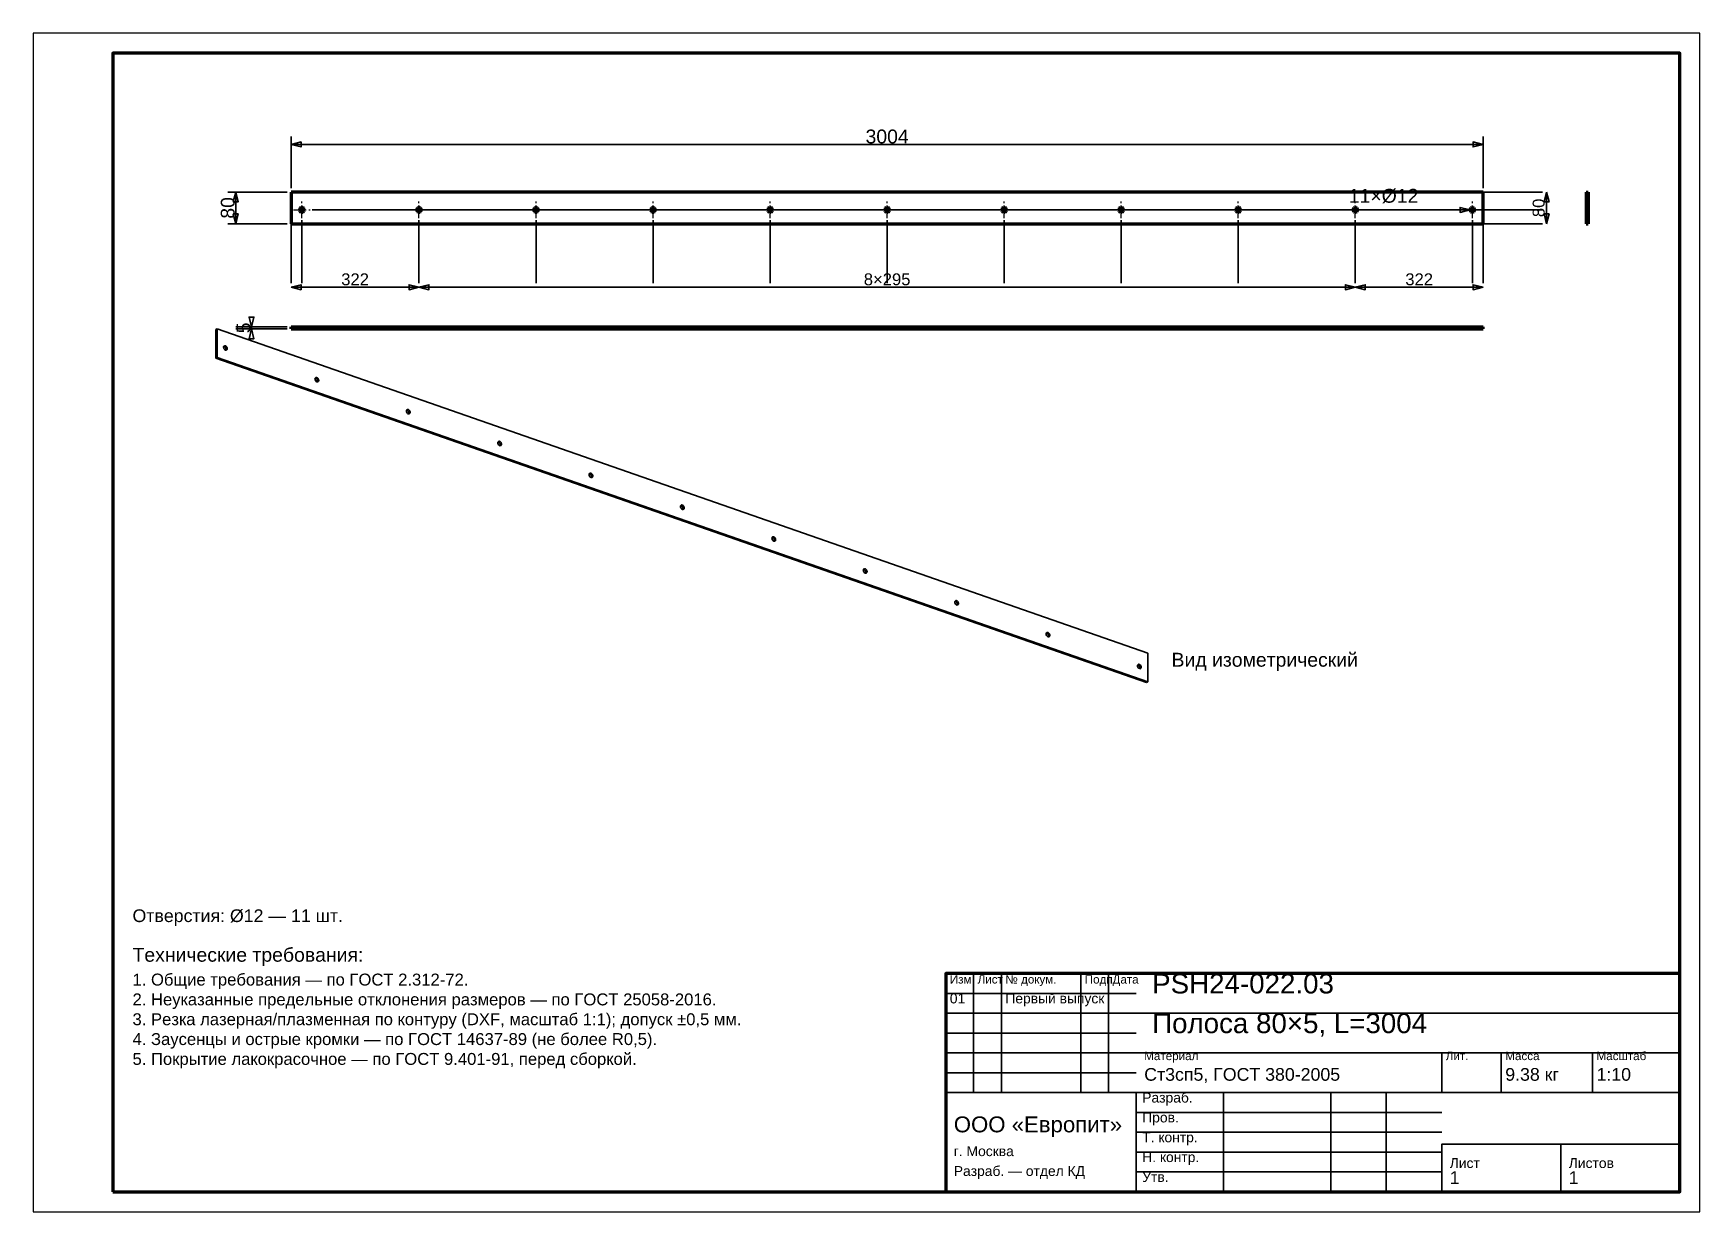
# Model space of a CAD drawing. Header units: millimetres. Extents: x 0 to 420, y 0 to 297.
import ezdxf
from ezdxf.enums import TextEntityAlignment as Align

# ---------------------------------------------------------------- set-up
doc = ezdxf.new("R2010")
doc.units = ezdxf.units.MM
doc.linetypes.add('CENTER', pattern=[5.08, 3.175, -0.635, 0.635, -0.635])
doc.linetypes.add('DASHED', pattern=[1.524, 1.27, -0.254])
doc.styles.add('GOST', font='Arial')

msp = doc.modelspace()

# ---------------------------------------------------------------- texts
at = {"color": 7, "style": 'GOST'}
for s, height, p in [('3004', 3.5, (215.2, 271)), ('322', 3, (81.1, 235)), ('8×295', 3, (215.2, 235)), ('322', 3, (349.3, 235))]:
    msp.add_text(s, height=height, dxfattribs=at).set_placement(p, align=Align.MIDDLE)
msp.add_text('11×Ø12', height=3.5, dxfattribs=at).set_placement((349.1, 254.3), align=Align.RIGHT)
for s, height, p in [('80', 3.5, (49, 253)), ('80', 3, (379.4, 253)), ('5', 3.5, (53, 222.75))]:
    msp.add_text(s, height=height, rotation=90, dxfattribs=at).set_placement(p, align=Align.MIDDLE)
at = {"color": 3, "style": 'GOST'}
for s, height, p in [('Вид изометрический', 3.5, (286.89, 137.36)), ('Технические требования:', 3.5, (25, 63)), ('1. Общие требования — по ГОСТ 2.312-72.', 3, (25, 57)), ('Изм.', 2.1, (231, 57.5)), ('Лист', 2.1, (238, 57.5)), ('№ докум.', 2.1, (245, 57.5)), ('Подп.', 2.1, (265, 57.5)), ('Дата', 2.1, (272, 57.5)), ('PSH24-022.03', 5, (282, 55)), ('2. Неуказанные предельные отклонения размеров — по ГОСТ 25058-2016.', 3, (25, 52)), ('01', 2.5, (231, 52.5)), ('Первый выпуск', 2.5, (245, 52.5)), ('3. Резка лазерная/плазменная по контуру (DXF, масштаб 1:1); допуск ±0,5 мм.', 3, (25, 47)), ('Полоса 80×5, L=3004', 5, (282, 45)), ('4. Заусенцы и острые кромки — по ГОСТ 14637-89 (не более R0,5).', 3, (25, 42)), ('5. Покрытие лакокрасочное — по ГОСТ 9.401-91, перед сборкой.', 3, (25, 37)), ('Материал', 2.1, (280, 38.2)), ('Лит.', 2.1, (356, 38.2)), ('Масса', 2.1, (371, 38.2)), ('Масштаб', 2.1, (394, 38.2)), ('Ст3сп5, ГОСТ 380-2005', 3.2, (280, 33)), ('9.38 кг', 3.2, (371, 33)), ('1:10', 3.2, (394, 33)), ('Разраб.', 2.5, (279.5, 27.5)), ('ООО «Европит»', 4, (232, 20)), ('Пров.', 2.5, (279.5, 22.5)), ('Т. контр.', 2.5, (279.5, 17.5)), ('г. Москва', 2.5, (232, 14)), ('Н. контр.', 2.5, (279.5, 12.5)), ('Лист', 2.5, (357, 11)), ('Листов', 2.5, (387, 11)), ('Разраб. — отдел КД', 2.5, (232, 9)), ('Утв.', 2.5, (279.5, 7.5)), ('1', 3.2, (357, 7)), ('1', 3.2, (387, 7))]:
    msp.add_text(s, height=height, dxfattribs=at).set_placement(p)
at = {"color": 6, "style": 'GOST'}
msp.add_text('Отверстия: Ø12 — 11 шт.', height=3.2, dxfattribs=at).set_placement((25, 73))

# ---------------------------------------------------------------- linework, layer by layer
at = {"color": 7, "lineweight": 35}
for p, q in [((65, 258), (65, 271)), ((65, 269), (365.4, 269)), ((365.4, 258), (365.4, 271)), ((64, 257), (49, 257)), ((51, 249), (51, 257)), ((365.4, 257), (380.4, 257)), ((380.4, 257), (379.4, 257)), ((381.4, 249), (381.4, 257)), ((70.3, 252.5), (380.4, 252.5)), ((99.8, 252.5), (380.4, 252.5)), ((129.3, 252.5), (380.4, 252.5)), ((158.8, 252.5), (380.4, 252.5)), ((188.3, 252.5), (380.4, 252.5)), ((217.8, 252.5), (380.4, 252.5)), ((247.3, 252.5), (380.4, 252.5)), ((276.8, 252.5), (380.4, 252.5)), ((306.3, 252.5), (380.4, 252.5)), ((335.8, 252.5), (380.4, 252.5)), ((350.1, 252.5), (345.1, 252.5)), ((362.1, 252.5), (350.1, 252.5)), ((365.3, 252.5), (380.4, 252.5)), ((64, 249), (49, 249)), ((65, 249), (65, 234)), ((67.7, 249.9), (67.7, 234)), ((97.2, 249.9), (97.2, 234)), ((126.7, 249.9), (126.7, 234)), ((156.2, 249.9), (156.2, 234)), ((185.7, 249.9), (185.7, 234)), ((215.2, 249.9), (215.2, 234)), ((244.7, 249.9), (244.7, 234)), ((274.2, 249.9), (274.2, 234)), ((303.7, 249.9), (303.7, 234)), ((333.2, 249.9), (333.2, 234)), ((362.7, 249.9), (362.7, 234)), ((365.4, 249), (365.4, 234)), ((365.4, 249), (380.4, 249)), ((380.4, 249), (379.4, 249)), ((65, 234), (65, 235)), ((65, 233), (97.2, 233)), ((97.2, 234), (97.2, 235)), ((97.2, 234), (97.2, 235)), ((97.2, 233), (333.2, 233)), ((333.2, 234), (333.2, 235)), ((333.2, 234), (333.2, 235)), ((333.2, 233), (365.4, 233)), ((365.4, 234), (365.4, 235)), ((64, 223), (51, 223)), ((55, 222.5), (55, 223)), ((64, 222.5), (51, 222.5)), ((237, 30), (237, 60)), ((244, 30), (244, 60)), ((264, 30), (264, 60)), ((271, 30), (271, 60)), ((230, 55), (278, 55)), ((230, 50), (278, 50)), ((278, 50), (415, 50)), ((230, 45), (278, 45)), ((230, 40), (278, 40)), ((278, 40), (415, 40)), ((355, 30), (355, 40)), ((370, 30), (370, 40)), ((393, 30), (393, 40)), ((230, 35), (278, 35)), ((230, 30), (278, 30)), ((278, 30), (415, 30)), ((300, 5), (300, 30)), ((327, 5), (327, 30)), ((341, 5), (341, 30)), ((278, 25), (355, 25)), ((278, 20), (355, 20)), ((355, 17), (415, 17)), ((278, 15), (355, 15)), ((278, 10), (355, 10))]:
    msp.add_line(p, q, dxfattribs=at)
at = {"color": 1, "lineweight": 70}
for p, q in [((365.4, 257), (65, 257)), ((65, 257), (65, 249)), ((365.4, 249), (365.4, 257)), ((391.4, 257), (391.9, 257)), ((391.4, 257), (391.4, 249)), ((391.9, 257), (391.9, 249)), ((67.13, 252.69), (67.1, 252.5)), ((67.1, 252.5), (67.13, 252.31)), ((67.21, 252.85), (67.13, 252.69)), ((67.13, 252.31), (67.21, 252.15)), ((67.35, 252.99), (67.21, 252.85)), ((67.21, 252.15), (67.35, 252.01)), ((67.51, 253.07), (67.35, 252.99)), ((67.35, 252.01), (67.51, 251.93)), ((67.7, 253.1), (67.51, 253.07)), ((67.89, 253.07), (67.7, 253.1)), ((68.05, 252.99), (67.89, 253.07)), ((67.89, 251.93), (68.05, 252.01)), ((68.19, 252.85), (68.05, 252.99)), ((68.05, 252.01), (68.19, 252.15)), ((68.27, 252.69), (68.19, 252.85)), ((68.19, 252.15), (68.27, 252.31)), ((68.3, 252.5), (68.27, 252.69)), ((68.27, 252.31), (68.3, 252.5)), ((96.63, 252.69), (96.6, 252.5)), ((96.6, 252.5), (96.63, 252.31)), ((96.71, 252.85), (96.63, 252.69)), ((96.63, 252.31), (96.71, 252.15)), ((96.85, 252.99), (96.71, 252.85)), ((96.71, 252.15), (96.85, 252.01)), ((97.01, 253.07), (96.85, 252.99)), ((96.85, 252.01), (97.01, 251.93)), ((97.2, 253.1), (97.01, 253.07)), ((97.39, 253.07), (97.2, 253.1)), ((97.55, 252.99), (97.39, 253.07)), ((97.39, 251.93), (97.55, 252.01)), ((97.69, 252.85), (97.55, 252.99)), ((97.55, 252.01), (97.69, 252.15)), ((97.77, 252.69), (97.69, 252.85)), ((97.69, 252.15), (97.77, 252.31)), ((97.8, 252.5), (97.77, 252.69)), ((97.77, 252.31), (97.8, 252.5)), ((126.13, 252.69), (126.1, 252.5)), ((126.1, 252.5), (126.13, 252.31)), ((126.21, 252.85), (126.13, 252.69)), ((126.13, 252.31), (126.21, 252.15)), ((126.35, 252.99), (126.21, 252.85)), ((126.21, 252.15), (126.35, 252.01)), ((126.51, 253.07), (126.35, 252.99)), ((126.35, 252.01), (126.51, 251.93)), ((126.7, 253.1), (126.51, 253.07)), ((126.89, 253.07), (126.7, 253.1)), ((127.05, 252.99), (126.89, 253.07)), ((126.89, 251.93), (127.05, 252.01)), ((127.19, 252.85), (127.05, 252.99)), ((127.05, 252.01), (127.19, 252.15)), ((127.27, 252.69), (127.19, 252.85)), ((127.19, 252.15), (127.27, 252.31)), ((127.3, 252.5), (127.27, 252.69)), ((127.27, 252.31), (127.3, 252.5)), ((155.63, 252.69), (155.6, 252.5)), ((155.6, 252.5), (155.63, 252.31)), ((155.71, 252.85), (155.63, 252.69)), ((155.63, 252.31), (155.71, 252.15)), ((155.85, 252.99), (155.71, 252.85)), ((155.71, 252.15), (155.85, 252.01)), ((156.01, 253.07), (155.85, 252.99)), ((155.85, 252.01), (156.01, 251.93)), ((156.2, 253.1), (156.01, 253.07)), ((156.39, 253.07), (156.2, 253.1)), ((156.55, 252.99), (156.39, 253.07)), ((156.39, 251.93), (156.55, 252.01)), ((156.69, 252.85), (156.55, 252.99)), ((156.55, 252.01), (156.69, 252.15)), ((156.77, 252.69), (156.69, 252.85)), ((156.69, 252.15), (156.77, 252.31)), ((156.8, 252.5), (156.77, 252.69)), ((156.77, 252.31), (156.8, 252.5)), ((185.13, 252.69), (185.1, 252.5)), ((185.1, 252.5), (185.13, 252.31)), ((185.21, 252.85), (185.13, 252.69)), ((185.13, 252.31), (185.21, 252.15)), ((185.35, 252.99), (185.21, 252.85)), ((185.21, 252.15), (185.35, 252.01)), ((185.51, 253.07), (185.35, 252.99)), ((185.35, 252.01), (185.51, 251.93)), ((185.7, 253.1), (185.51, 253.07)), ((185.89, 253.07), (185.7, 253.1)), ((186.05, 252.99), (185.89, 253.07)), ((185.89, 251.93), (186.05, 252.01)), ((186.19, 252.85), (186.05, 252.99)), ((186.05, 252.01), (186.19, 252.15)), ((186.27, 252.69), (186.19, 252.85)), ((186.19, 252.15), (186.27, 252.31)), ((186.3, 252.5), (186.27, 252.69)), ((186.27, 252.31), (186.3, 252.5)), ((214.63, 252.69), (214.6, 252.5)), ((214.6, 252.5), (214.63, 252.31)), ((214.71, 252.85), (214.63, 252.69)), ((214.63, 252.31), (214.71, 252.15)), ((214.85, 252.99), (214.71, 252.85)), ((214.71, 252.15), (214.85, 252.01)), ((215.01, 253.07), (214.85, 252.99)), ((214.85, 252.01), (215.01, 251.93)), ((215.2, 253.1), (215.01, 253.07)), ((215.39, 253.07), (215.2, 253.1)), ((215.55, 252.99), (215.39, 253.07)), ((215.39, 251.93), (215.55, 252.01)), ((215.69, 252.85), (215.55, 252.99)), ((215.55, 252.01), (215.69, 252.15)), ((215.77, 252.69), (215.69, 252.85)), ((215.69, 252.15), (215.77, 252.31)), ((215.8, 252.5), (215.77, 252.69)), ((215.77, 252.31), (215.8, 252.5)), ((244.13, 252.69), (244.1, 252.5)), ((244.1, 252.5), (244.13, 252.31)), ((244.21, 252.85), (244.13, 252.69)), ((244.13, 252.31), (244.21, 252.15)), ((244.35, 252.99), (244.21, 252.85)), ((244.21, 252.15), (244.35, 252.01)), ((244.51, 253.07), (244.35, 252.99)), ((244.35, 252.01), (244.51, 251.93)), ((244.7, 253.1), (244.51, 253.07)), ((244.89, 253.07), (244.7, 253.1)), ((245.05, 252.99), (244.89, 253.07)), ((244.89, 251.93), (245.05, 252.01)), ((245.19, 252.85), (245.05, 252.99)), ((245.05, 252.01), (245.19, 252.15)), ((245.27, 252.69), (245.19, 252.85)), ((245.19, 252.15), (245.27, 252.31)), ((245.3, 252.5), (245.27, 252.69)), ((245.27, 252.31), (245.3, 252.5)), ((273.63, 252.69), (273.6, 252.5)), ((273.6, 252.5), (273.63, 252.31)), ((273.71, 252.85), (273.63, 252.69)), ((273.63, 252.31), (273.71, 252.15)), ((273.85, 252.99), (273.71, 252.85)), ((273.71, 252.15), (273.85, 252.01)), ((274.01, 253.07), (273.85, 252.99)), ((273.85, 252.01), (274.01, 251.93)), ((274.2, 253.1), (274.01, 253.07)), ((274.39, 253.07), (274.2, 253.1)), ((274.55, 252.99), (274.39, 253.07)), ((274.39, 251.93), (274.55, 252.01)), ((274.69, 252.85), (274.55, 252.99)), ((274.55, 252.01), (274.69, 252.15)), ((274.77, 252.69), (274.69, 252.85)), ((274.69, 252.15), (274.77, 252.31)), ((274.8, 252.5), (274.77, 252.69)), ((274.77, 252.31), (274.8, 252.5)), ((303.13, 252.69), (303.1, 252.5)), ((303.1, 252.5), (303.13, 252.31)), ((303.21, 252.85), (303.13, 252.69)), ((303.13, 252.31), (303.21, 252.15)), ((303.35, 252.99), (303.21, 252.85)), ((303.21, 252.15), (303.35, 252.01)), ((303.51, 253.07), (303.35, 252.99)), ((303.35, 252.01), (303.51, 251.93)), ((303.7, 253.1), (303.51, 253.07)), ((303.89, 253.07), (303.7, 253.1)), ((304.05, 252.99), (303.89, 253.07)), ((303.89, 251.93), (304.05, 252.01)), ((304.19, 252.85), (304.05, 252.99)), ((304.05, 252.01), (304.19, 252.15)), ((304.27, 252.69), (304.19, 252.85)), ((304.19, 252.15), (304.27, 252.31)), ((304.3, 252.5), (304.27, 252.69)), ((304.27, 252.31), (304.3, 252.5)), ((332.63, 252.69), (332.6, 252.5)), ((332.6, 252.5), (332.63, 252.31)), ((332.71, 252.85), (332.63, 252.69)), ((332.63, 252.31), (332.71, 252.15)), ((332.85, 252.99), (332.71, 252.85)), ((332.71, 252.15), (332.85, 252.01)), ((333.01, 253.07), (332.85, 252.99)), ((332.85, 252.01), (333.01, 251.93)), ((333.2, 253.1), (333.01, 253.07)), ((333.39, 253.07), (333.2, 253.1)), ((333.55, 252.99), (333.39, 253.07)), ((333.39, 251.93), (333.55, 252.01)), ((333.69, 252.85), (333.55, 252.99)), ((333.55, 252.01), (333.69, 252.15)), ((333.77, 252.69), (333.69, 252.85)), ((333.69, 252.15), (333.77, 252.31)), ((333.8, 252.5), (333.77, 252.69)), ((333.77, 252.31), (333.8, 252.5)), ((362.13, 252.69), (362.1, 252.5)), ((362.1, 252.5), (362.13, 252.31)), ((362.21, 252.85), (362.13, 252.69)), ((362.13, 252.31), (362.21, 252.15)), ((362.35, 252.99), (362.21, 252.85)), ((362.21, 252.15), (362.35, 252.01)), ((362.51, 253.07), (362.35, 252.99)), ((362.35, 252.01), (362.51, 251.93)), ((362.7, 253.1), (362.51, 253.07)), ((362.89, 253.07), (362.7, 253.1)), ((363.05, 252.99), (362.89, 253.07)), ((362.89, 251.93), (363.05, 252.01)), ((363.19, 252.85), (363.05, 252.99)), ((363.05, 252.01), (363.19, 252.15)), ((363.27, 252.69), (363.19, 252.85)), ((363.19, 252.15), (363.27, 252.31)), ((363.3, 252.5), (363.27, 252.69)), ((363.27, 252.31), (363.3, 252.5)), ((65, 249), (365.4, 249)), ((67.51, 251.93), (67.7, 251.9)), ((67.7, 251.9), (67.89, 251.93)), ((97.01, 251.93), (97.2, 251.9)), ((97.2, 251.9), (97.39, 251.93)), ((126.51, 251.93), (126.7, 251.9)), ((126.7, 251.9), (126.89, 251.93)), ((156.01, 251.93), (156.2, 251.9)), ((156.2, 251.9), (156.39, 251.93)), ((185.51, 251.93), (185.7, 251.9)), ((185.7, 251.9), (185.89, 251.93)), ((215.01, 251.93), (215.2, 251.9)), ((215.2, 251.9), (215.39, 251.93)), ((244.51, 251.93), (244.7, 251.9)), ((244.7, 251.9), (244.89, 251.93)), ((274.01, 251.93), (274.2, 251.9)), ((274.2, 251.9), (274.39, 251.93)), ((303.51, 251.93), (303.7, 251.9)), ((303.7, 251.9), (303.89, 251.93)), ((333.01, 251.93), (333.2, 251.9)), ((333.2, 251.9), (333.39, 251.93)), ((362.51, 251.93), (362.7, 251.9)), ((362.7, 251.9), (362.89, 251.93)), ((391.4, 249), (391.9, 249)), ((65, 222.5), (65, 223)), ((65, 223), (365.4, 223)), ((365.4, 222.5), (365.4, 223)), ((65, 222.5), (365.4, 222.5))]:
    msp.add_line(p, q, dxfattribs=at)
at = {"color": 5, "linetype": 'DASHED', "lineweight": 35}
for p, q in [((365.4, 257), (65, 257)), ((65, 257), (65, 249)), ((365.4, 249), (365.4, 257)), ((391.4, 257), (391.9, 257)), ((391.4, 249), (391.4, 257)), ((391.9, 249), (391.9, 257)), ((67.1, 252.5), (67.13, 252.69)), ((67.13, 252.31), (67.1, 252.5)), ((67.13, 252.69), (67.21, 252.85)), ((67.21, 252.15), (67.13, 252.31)), ((67.21, 252.85), (67.35, 252.99)), ((67.35, 252.01), (67.21, 252.15)), ((67.35, 252.99), (67.51, 253.07)), ((67.51, 251.93), (67.35, 252.01)), ((67.51, 253.07), (67.7, 253.1)), ((67.7, 253.1), (67.89, 253.07)), ((67.89, 253.07), (68.05, 252.99)), ((68.05, 252.01), (67.89, 251.93)), ((68.05, 252.99), (68.19, 252.85)), ((68.19, 252.15), (68.05, 252.01)), ((68.19, 252.85), (68.27, 252.69)), ((68.27, 252.31), (68.19, 252.15)), ((68.27, 252.69), (68.3, 252.5)), ((68.3, 252.5), (68.27, 252.31)), ((96.6, 252.5), (96.63, 252.69)), ((96.63, 252.31), (96.6, 252.5)), ((96.63, 252.69), (96.71, 252.85)), ((96.71, 252.15), (96.63, 252.31)), ((96.71, 252.85), (96.85, 252.99)), ((96.85, 252.01), (96.71, 252.15)), ((96.85, 252.99), (97.01, 253.07)), ((97.01, 251.93), (96.85, 252.01)), ((97.01, 253.07), (97.2, 253.1)), ((97.2, 253.1), (97.39, 253.07)), ((97.39, 253.07), (97.55, 252.99)), ((97.55, 252.01), (97.39, 251.93)), ((97.55, 252.99), (97.69, 252.85)), ((97.69, 252.15), (97.55, 252.01)), ((97.69, 252.85), (97.77, 252.69)), ((97.77, 252.31), (97.69, 252.15)), ((97.77, 252.69), (97.8, 252.5)), ((97.8, 252.5), (97.77, 252.31)), ((126.1, 252.5), (126.13, 252.69)), ((126.13, 252.31), (126.1, 252.5)), ((126.13, 252.69), (126.21, 252.85)), ((126.21, 252.15), (126.13, 252.31)), ((126.21, 252.85), (126.35, 252.99)), ((126.35, 252.01), (126.21, 252.15)), ((126.35, 252.99), (126.51, 253.07)), ((126.51, 251.93), (126.35, 252.01)), ((126.51, 253.07), (126.7, 253.1)), ((126.7, 253.1), (126.89, 253.07)), ((126.89, 253.07), (127.05, 252.99)), ((127.05, 252.01), (126.89, 251.93)), ((127.05, 252.99), (127.19, 252.85)), ((127.19, 252.15), (127.05, 252.01)), ((127.19, 252.85), (127.27, 252.69)), ((127.27, 252.31), (127.19, 252.15)), ((127.27, 252.69), (127.3, 252.5)), ((127.3, 252.5), (127.27, 252.31)), ((155.6, 252.5), (155.63, 252.69)), ((155.63, 252.31), (155.6, 252.5)), ((155.63, 252.69), (155.71, 252.85)), ((155.71, 252.15), (155.63, 252.31)), ((155.71, 252.85), (155.85, 252.99)), ((155.85, 252.01), (155.71, 252.15)), ((155.85, 252.99), (156.01, 253.07)), ((156.01, 251.93), (155.85, 252.01)), ((156.01, 253.07), (156.2, 253.1)), ((156.2, 253.1), (156.39, 253.07)), ((156.39, 253.07), (156.55, 252.99)), ((156.55, 252.01), (156.39, 251.93)), ((156.55, 252.99), (156.69, 252.85)), ((156.69, 252.15), (156.55, 252.01)), ((156.69, 252.85), (156.77, 252.69)), ((156.77, 252.31), (156.69, 252.15)), ((156.77, 252.69), (156.8, 252.5)), ((156.8, 252.5), (156.77, 252.31)), ((185.1, 252.5), (185.13, 252.69)), ((185.13, 252.31), (185.1, 252.5)), ((185.13, 252.69), (185.21, 252.85)), ((185.21, 252.15), (185.13, 252.31)), ((185.21, 252.85), (185.35, 252.99)), ((185.35, 252.01), (185.21, 252.15)), ((185.35, 252.99), (185.51, 253.07)), ((185.51, 251.93), (185.35, 252.01)), ((185.51, 253.07), (185.7, 253.1)), ((185.7, 253.1), (185.89, 253.07)), ((185.89, 253.07), (186.05, 252.99)), ((186.05, 252.01), (185.89, 251.93)), ((186.05, 252.99), (186.19, 252.85)), ((186.19, 252.15), (186.05, 252.01)), ((186.19, 252.85), (186.27, 252.69)), ((186.27, 252.31), (186.19, 252.15)), ((186.27, 252.69), (186.3, 252.5)), ((186.3, 252.5), (186.27, 252.31)), ((214.6, 252.5), (214.63, 252.69)), ((214.63, 252.31), (214.6, 252.5)), ((214.63, 252.69), (214.71, 252.85)), ((214.71, 252.15), (214.63, 252.31)), ((214.71, 252.85), (214.85, 252.99)), ((214.85, 252.01), (214.71, 252.15)), ((214.85, 252.99), (215.01, 253.07)), ((215.01, 251.93), (214.85, 252.01)), ((215.01, 253.07), (215.2, 253.1)), ((215.2, 253.1), (215.39, 253.07)), ((215.39, 253.07), (215.55, 252.99)), ((215.55, 252.01), (215.39, 251.93)), ((215.55, 252.99), (215.69, 252.85)), ((215.69, 252.15), (215.55, 252.01)), ((215.69, 252.85), (215.77, 252.69)), ((215.77, 252.31), (215.69, 252.15)), ((215.77, 252.69), (215.8, 252.5)), ((215.8, 252.5), (215.77, 252.31)), ((244.1, 252.5), (244.13, 252.69)), ((244.13, 252.31), (244.1, 252.5)), ((244.13, 252.69), (244.21, 252.85)), ((244.21, 252.15), (244.13, 252.31)), ((244.21, 252.85), (244.35, 252.99)), ((244.35, 252.01), (244.21, 252.15)), ((244.35, 252.99), (244.51, 253.07)), ((244.51, 251.93), (244.35, 252.01)), ((244.51, 253.07), (244.7, 253.1)), ((244.7, 253.1), (244.89, 253.07)), ((244.89, 253.07), (245.05, 252.99)), ((245.05, 252.01), (244.89, 251.93)), ((245.05, 252.99), (245.19, 252.85)), ((245.19, 252.15), (245.05, 252.01)), ((245.19, 252.85), (245.27, 252.69)), ((245.27, 252.31), (245.19, 252.15)), ((245.27, 252.69), (245.3, 252.5)), ((245.3, 252.5), (245.27, 252.31)), ((273.6, 252.5), (273.63, 252.69)), ((273.63, 252.31), (273.6, 252.5)), ((273.63, 252.69), (273.71, 252.85)), ((273.71, 252.15), (273.63, 252.31)), ((273.71, 252.85), (273.85, 252.99)), ((273.85, 252.01), (273.71, 252.15)), ((273.85, 252.99), (274.01, 253.07)), ((274.01, 251.93), (273.85, 252.01)), ((274.01, 253.07), (274.2, 253.1)), ((274.2, 253.1), (274.39, 253.07)), ((274.39, 253.07), (274.55, 252.99)), ((274.55, 252.01), (274.39, 251.93)), ((274.55, 252.99), (274.69, 252.85)), ((274.69, 252.15), (274.55, 252.01)), ((274.69, 252.85), (274.77, 252.69)), ((274.77, 252.31), (274.69, 252.15)), ((274.77, 252.69), (274.8, 252.5)), ((274.8, 252.5), (274.77, 252.31)), ((303.1, 252.5), (303.13, 252.69)), ((303.13, 252.31), (303.1, 252.5)), ((303.13, 252.69), (303.21, 252.85)), ((303.21, 252.15), (303.13, 252.31)), ((303.21, 252.85), (303.35, 252.99)), ((303.35, 252.01), (303.21, 252.15)), ((303.35, 252.99), (303.51, 253.07)), ((303.51, 251.93), (303.35, 252.01)), ((303.51, 253.07), (303.7, 253.1)), ((303.7, 253.1), (303.89, 253.07)), ((303.89, 253.07), (304.05, 252.99)), ((304.05, 252.01), (303.89, 251.93)), ((304.05, 252.99), (304.19, 252.85)), ((304.19, 252.15), (304.05, 252.01)), ((304.19, 252.85), (304.27, 252.69)), ((304.27, 252.31), (304.19, 252.15)), ((304.27, 252.69), (304.3, 252.5)), ((304.3, 252.5), (304.27, 252.31)), ((332.6, 252.5), (332.63, 252.69)), ((332.63, 252.31), (332.6, 252.5)), ((332.63, 252.69), (332.71, 252.85)), ((332.71, 252.15), (332.63, 252.31)), ((332.71, 252.85), (332.85, 252.99)), ((332.85, 252.01), (332.71, 252.15)), ((332.85, 252.99), (333.01, 253.07)), ((333.01, 251.93), (332.85, 252.01)), ((333.01, 253.07), (333.2, 253.1)), ((333.2, 253.1), (333.39, 253.07)), ((333.39, 253.07), (333.55, 252.99)), ((333.55, 252.01), (333.39, 251.93)), ((333.55, 252.99), (333.69, 252.85)), ((333.69, 252.15), (333.55, 252.01)), ((333.69, 252.85), (333.77, 252.69)), ((333.77, 252.31), (333.69, 252.15)), ((333.77, 252.69), (333.8, 252.5)), ((333.8, 252.5), (333.77, 252.31)), ((362.1, 252.5), (362.13, 252.69)), ((362.13, 252.31), (362.1, 252.5)), ((362.13, 252.69), (362.21, 252.85)), ((362.21, 252.15), (362.13, 252.31)), ((362.21, 252.85), (362.35, 252.99)), ((362.35, 252.01), (362.21, 252.15)), ((362.35, 252.99), (362.51, 253.07)), ((362.51, 251.93), (362.35, 252.01)), ((362.51, 253.07), (362.7, 253.1)), ((362.7, 253.1), (362.89, 253.07)), ((362.89, 253.07), (363.05, 252.99)), ((363.05, 252.01), (362.89, 251.93)), ((363.05, 252.99), (363.19, 252.85)), ((363.19, 252.15), (363.05, 252.01)), ((363.19, 252.85), (363.27, 252.69)), ((363.27, 252.31), (363.19, 252.15)), ((363.27, 252.69), (363.3, 252.5)), ((363.3, 252.5), (363.27, 252.31)), ((391.4, 253.08), (391.4, 253.1)), ((391.4, 253.1), (391.4, 253.08)), ((391.4, 253.08), (391.4, 253.1)), ((391.4, 253.1), (391.4, 253.08)), ((391.4, 253.08), (391.4, 253.1)), ((391.4, 253.1), (391.4, 253.08)), ((391.4, 253.08), (391.4, 253.1)), ((391.4, 253.1), (391.4, 253.08)), ((391.4, 253.08), (391.4, 253.1)), ((391.4, 253.1), (391.4, 253.08)), ((391.4, 253.08), (391.4, 253.1)), ((391.4, 253.1), (391.4, 253.08)), ((391.4, 253.08), (391.4, 253.1)), ((391.4, 253.1), (391.4, 253.08)), ((391.4, 253.08), (391.4, 253.1)), ((391.4, 253.1), (391.4, 253.08)), ((391.4, 253.08), (391.4, 253.1)), ((391.4, 253.1), (391.4, 253.08)), ((391.4, 253.08), (391.4, 253.1)), ((391.4, 253.1), (391.4, 253.08)), ((391.4, 253.08), (391.4, 253.1)), ((391.4, 253.1), (391.4, 253.08)), ((391.4, 253.04), (391.4, 253.08)), ((391.4, 253.08), (391.4, 253.04)), ((391.4, 253.04), (391.4, 253.08)), ((391.4, 253.08), (391.4, 253.04)), ((391.4, 253.04), (391.4, 253.08)), ((391.4, 253.08), (391.4, 253.04)), ((391.4, 253.04), (391.4, 253.08)), ((391.4, 253.08), (391.4, 253.04)), ((391.4, 253.04), (391.4, 253.08)), ((391.4, 253.08), (391.4, 253.04)), ((391.4, 253.04), (391.4, 253.08)), ((391.4, 253.08), (391.4, 253.04)), ((391.4, 253.04), (391.4, 253.08)), ((391.4, 253.08), (391.4, 253.04)), ((391.4, 253.04), (391.4, 253.08)), ((391.4, 253.08), (391.4, 253.04)), ((391.4, 253.04), (391.4, 253.08)), ((391.4, 253.08), (391.4, 253.04)), ((391.4, 253.04), (391.4, 253.08)), ((391.4, 253.08), (391.4, 253.04)), ((391.4, 253.04), (391.4, 253.08)), ((391.4, 253.08), (391.4, 253.04)), ((391.4, 252.97), (391.4, 253.04)), ((391.4, 253.04), (391.4, 252.97)), ((391.4, 252.97), (391.4, 253.04)), ((391.4, 253.04), (391.4, 252.97)), ((391.4, 252.97), (391.4, 253.04)), ((391.4, 253.04), (391.4, 252.97)), ((391.4, 252.97), (391.4, 253.04)), ((391.4, 253.04), (391.4, 252.97)), ((391.4, 252.97), (391.4, 253.04)), ((391.4, 253.04), (391.4, 252.97)), ((391.4, 252.97), (391.4, 253.04)), ((391.4, 253.04), (391.4, 252.97)), ((391.4, 252.97), (391.4, 253.04)), ((391.4, 253.04), (391.4, 252.97)), ((391.4, 252.97), (391.4, 253.04)), ((391.4, 253.04), (391.4, 252.97)), ((391.4, 252.97), (391.4, 253.04)), ((391.4, 253.04), (391.4, 252.97)), ((391.4, 252.97), (391.4, 253.04)), ((391.4, 253.04), (391.4, 252.97)), ((391.4, 252.97), (391.4, 253.04)), ((391.4, 253.04), (391.4, 252.97)), ((391.4, 252.87), (391.4, 252.97)), ((391.4, 252.97), (391.4, 252.87)), ((391.4, 252.87), (391.4, 252.97)), ((391.4, 252.97), (391.4, 252.87)), ((391.4, 252.87), (391.4, 252.97)), ((391.4, 252.97), (391.4, 252.87)), ((391.4, 252.87), (391.4, 252.97)), ((391.4, 252.97), (391.4, 252.87)), ((391.4, 252.87), (391.4, 252.97)), ((391.4, 252.97), (391.4, 252.87)), ((391.4, 252.87), (391.4, 252.97)), ((391.4, 252.97), (391.4, 252.87)), ((391.4, 252.87), (391.4, 252.97)), ((391.4, 252.97), (391.4, 252.87)), ((391.4, 252.87), (391.4, 252.97)), ((391.4, 252.97), (391.4, 252.87)), ((391.4, 252.87), (391.4, 252.97)), ((391.4, 252.97), (391.4, 252.87)), ((391.4, 252.87), (391.4, 252.97)), ((391.4, 252.97), (391.4, 252.87)), ((391.4, 252.87), (391.4, 252.97)), ((391.4, 252.97), (391.4, 252.87)), ((391.4, 252.76), (391.4, 252.87)), ((391.4, 252.87), (391.4, 252.76)), ((391.4, 252.76), (391.4, 252.87)), ((391.4, 252.87), (391.4, 252.76)), ((391.4, 252.76), (391.4, 252.87)), ((391.4, 252.87), (391.4, 252.76)), ((391.4, 252.76), (391.4, 252.87)), ((391.4, 252.87), (391.4, 252.76)), ((391.4, 252.76), (391.4, 252.87)), ((391.4, 252.87), (391.4, 252.76)), ((391.4, 252.76), (391.4, 252.87)), ((391.4, 252.87), (391.4, 252.76)), ((391.4, 252.76), (391.4, 252.87)), ((391.4, 252.87), (391.4, 252.76)), ((391.4, 252.76), (391.4, 252.87)), ((391.4, 252.87), (391.4, 252.76)), ((391.4, 252.76), (391.4, 252.87)), ((391.4, 252.87), (391.4, 252.76)), ((391.4, 252.76), (391.4, 252.87)), ((391.4, 252.87), (391.4, 252.76)), ((391.4, 252.76), (391.4, 252.87)), ((391.4, 252.87), (391.4, 252.76)), ((391.4, 252.63), (391.4, 252.76)), ((391.4, 252.76), (391.4, 252.63)), ((391.4, 252.63), (391.4, 252.76)), ((391.4, 252.76), (391.4, 252.63)), ((391.4, 252.63), (391.4, 252.76)), ((391.4, 252.76), (391.4, 252.63)), ((391.4, 252.63), (391.4, 252.76)), ((391.4, 252.76), (391.4, 252.63)), ((391.4, 252.63), (391.4, 252.76)), ((391.4, 252.76), (391.4, 252.63)), ((391.4, 252.63), (391.4, 252.76)), ((391.4, 252.76), (391.4, 252.63)), ((391.4, 252.63), (391.4, 252.76)), ((391.4, 252.76), (391.4, 252.63)), ((391.4, 252.63), (391.4, 252.76)), ((391.4, 252.76), (391.4, 252.63)), ((391.4, 252.63), (391.4, 252.76)), ((391.4, 252.76), (391.4, 252.63)), ((391.4, 252.63), (391.4, 252.76)), ((391.4, 252.76), (391.4, 252.63)), ((391.4, 252.63), (391.4, 252.76)), ((391.4, 252.76), (391.4, 252.63)), ((391.4, 252.5), (391.4, 252.63)), ((391.4, 252.63), (391.4, 252.5)), ((391.4, 252.5), (391.4, 252.63)), ((391.4, 252.63), (391.4, 252.5)), ((391.4, 252.5), (391.4, 252.63)), ((391.4, 252.63), (391.4, 252.5)), ((391.4, 252.5), (391.4, 252.63)), ((391.4, 252.63), (391.4, 252.5)), ((391.4, 252.5), (391.4, 252.63)), ((391.4, 252.63), (391.4, 252.5)), ((391.4, 252.5), (391.4, 252.63)), ((391.4, 252.63), (391.4, 252.5)), ((391.4, 252.5), (391.4, 252.63)), ((391.4, 252.63), (391.4, 252.5)), ((391.4, 252.5), (391.4, 252.63)), ((391.4, 252.63), (391.4, 252.5)), ((391.4, 252.5), (391.4, 252.63)), ((391.4, 252.63), (391.4, 252.5)), ((391.4, 252.5), (391.4, 252.63)), ((391.4, 252.63), (391.4, 252.5)), ((391.4, 252.5), (391.4, 252.63)), ((391.4, 252.63), (391.4, 252.5)), ((391.4, 252.37), (391.4, 252.5)), ((391.4, 252.5), (391.4, 252.37)), ((391.4, 252.37), (391.4, 252.5)), ((391.4, 252.5), (391.4, 252.37)), ((391.4, 252.37), (391.4, 252.5)), ((391.4, 252.5), (391.4, 252.37)), ((391.4, 252.37), (391.4, 252.5)), ((391.4, 252.5), (391.4, 252.37)), ((391.4, 252.37), (391.4, 252.5)), ((391.4, 252.5), (391.4, 252.37)), ((391.4, 252.37), (391.4, 252.5)), ((391.4, 252.5), (391.4, 252.37)), ((391.4, 252.37), (391.4, 252.5)), ((391.4, 252.5), (391.4, 252.37)), ((391.4, 252.37), (391.4, 252.5)), ((391.4, 252.5), (391.4, 252.37)), ((391.4, 252.37), (391.4, 252.5)), ((391.4, 252.5), (391.4, 252.37)), ((391.4, 252.37), (391.4, 252.5)), ((391.4, 252.5), (391.4, 252.37)), ((391.4, 252.37), (391.4, 252.5)), ((391.4, 252.5), (391.4, 252.37)), ((391.4, 252.24), (391.4, 252.37)), ((391.4, 252.37), (391.4, 252.24)), ((391.4, 252.24), (391.4, 252.37)), ((391.4, 252.37), (391.4, 252.24)), ((391.4, 252.24), (391.4, 252.37)), ((391.4, 252.37), (391.4, 252.24)), ((391.4, 252.24), (391.4, 252.37)), ((391.4, 252.37), (391.4, 252.24)), ((391.4, 252.24), (391.4, 252.37)), ((391.4, 252.37), (391.4, 252.24)), ((391.4, 252.24), (391.4, 252.37)), ((391.4, 252.37), (391.4, 252.24)), ((391.4, 252.24), (391.4, 252.37)), ((391.4, 252.37), (391.4, 252.24)), ((391.4, 252.24), (391.4, 252.37)), ((391.4, 252.37), (391.4, 252.24)), ((391.4, 252.24), (391.4, 252.37)), ((391.4, 252.37), (391.4, 252.24)), ((391.4, 252.24), (391.4, 252.37)), ((391.4, 252.37), (391.4, 252.24)), ((391.4, 252.24), (391.4, 252.37)), ((391.4, 252.37), (391.4, 252.24)), ((391.4, 252.13), (391.4, 252.24)), ((391.4, 252.24), (391.4, 252.13)), ((391.4, 252.13), (391.4, 252.24)), ((391.4, 252.24), (391.4, 252.13)), ((391.4, 252.13), (391.4, 252.24)), ((391.4, 252.24), (391.4, 252.13)), ((391.4, 252.13), (391.4, 252.24)), ((391.4, 252.24), (391.4, 252.13)), ((391.4, 252.13), (391.4, 252.24)), ((391.4, 252.24), (391.4, 252.13)), ((391.4, 252.13), (391.4, 252.24)), ((391.4, 252.24), (391.4, 252.13)), ((391.4, 252.13), (391.4, 252.24)), ((391.4, 252.24), (391.4, 252.13)), ((391.4, 252.13), (391.4, 252.24)), ((391.4, 252.24), (391.4, 252.13)), ((391.4, 252.13), (391.4, 252.24)), ((391.4, 252.24), (391.4, 252.13)), ((391.4, 252.13), (391.4, 252.24)), ((391.4, 252.24), (391.4, 252.13)), ((391.4, 252.13), (391.4, 252.24)), ((391.4, 252.24), (391.4, 252.13)), ((391.4, 252.03), (391.4, 252.13)), ((391.4, 252.13), (391.4, 252.03)), ((391.4, 252.03), (391.4, 252.13)), ((391.4, 252.13), (391.4, 252.03)), ((391.4, 252.03), (391.4, 252.13)), ((391.4, 252.13), (391.4, 252.03)), ((391.4, 252.03), (391.4, 252.13)), ((391.4, 252.13), (391.4, 252.03)), ((391.4, 252.03), (391.4, 252.13)), ((391.4, 252.13), (391.4, 252.03)), ((391.4, 252.03), (391.4, 252.13)), ((391.4, 252.13), (391.4, 252.03)), ((391.4, 252.03), (391.4, 252.13)), ((391.4, 252.13), (391.4, 252.03)), ((391.4, 252.03), (391.4, 252.13)), ((391.4, 252.13), (391.4, 252.03)), ((391.4, 252.03), (391.4, 252.13)), ((391.4, 252.13), (391.4, 252.03)), ((391.4, 252.03), (391.4, 252.13)), ((391.4, 252.13), (391.4, 252.03)), ((391.4, 252.03), (391.4, 252.13)), ((391.4, 252.13), (391.4, 252.03)), ((391.4, 251.96), (391.4, 252.03)), ((391.4, 252.03), (391.4, 251.96)), ((391.4, 251.96), (391.4, 252.03)), ((391.4, 252.03), (391.4, 251.96)), ((391.4, 251.96), (391.4, 252.03)), ((391.4, 252.03), (391.4, 251.96)), ((391.4, 251.96), (391.4, 252.03)), ((391.4, 252.03), (391.4, 251.96)), ((391.4, 251.96), (391.4, 252.03)), ((391.4, 252.03), (391.4, 251.96)), ((391.4, 251.96), (391.4, 252.03)), ((391.4, 252.03), (391.4, 251.96)), ((391.4, 251.96), (391.4, 252.03)), ((391.4, 252.03), (391.4, 251.96)), ((391.4, 251.96), (391.4, 252.03)), ((391.4, 252.03), (391.4, 251.96)), ((391.4, 251.96), (391.4, 252.03)), ((391.4, 252.03), (391.4, 251.96)), ((391.4, 251.96), (391.4, 252.03)), ((391.4, 252.03), (391.4, 251.96)), ((391.4, 251.96), (391.4, 252.03)), ((391.4, 252.03), (391.4, 251.96)), ((391.9, 253.08), (391.9, 253.1)), ((391.9, 253.1), (391.9, 253.08)), ((391.9, 253.08), (391.9, 253.1)), ((391.9, 253.1), (391.9, 253.08)), ((391.9, 253.08), (391.9, 253.1)), ((391.9, 253.1), (391.9, 253.08)), ((391.9, 253.08), (391.9, 253.1)), ((391.9, 253.1), (391.9, 253.08)), ((391.9, 253.08), (391.9, 253.1)), ((391.9, 253.1), (391.9, 253.08)), ((391.9, 253.08), (391.9, 253.1)), ((391.9, 253.1), (391.9, 253.08)), ((391.9, 253.08), (391.9, 253.1)), ((391.9, 253.1), (391.9, 253.08)), ((391.9, 253.08), (391.9, 253.1)), ((391.9, 253.1), (391.9, 253.08)), ((391.9, 253.08), (391.9, 253.1)), ((391.9, 253.1), (391.9, 253.08)), ((391.9, 253.08), (391.9, 253.1)), ((391.9, 253.1), (391.9, 253.08)), ((391.9, 253.08), (391.9, 253.1)), ((391.9, 253.1), (391.9, 253.08)), ((391.9, 253.04), (391.9, 253.08)), ((391.9, 253.08), (391.9, 253.04)), ((391.9, 253.04), (391.9, 253.08)), ((391.9, 253.08), (391.9, 253.04)), ((391.9, 253.04), (391.9, 253.08)), ((391.9, 253.08), (391.9, 253.04)), ((391.9, 253.04), (391.9, 253.08)), ((391.9, 253.08), (391.9, 253.04)), ((391.9, 253.04), (391.9, 253.08)), ((391.9, 253.08), (391.9, 253.04)), ((391.9, 253.04), (391.9, 253.08)), ((391.9, 253.08), (391.9, 253.04)), ((391.9, 253.04), (391.9, 253.08)), ((391.9, 253.08), (391.9, 253.04)), ((391.9, 253.04), (391.9, 253.08)), ((391.9, 253.08), (391.9, 253.04)), ((391.9, 253.04), (391.9, 253.08)), ((391.9, 253.08), (391.9, 253.04)), ((391.9, 253.04), (391.9, 253.08)), ((391.9, 253.08), (391.9, 253.04)), ((391.9, 253.04), (391.9, 253.08)), ((391.9, 253.08), (391.9, 253.04)), ((391.9, 252.97), (391.9, 253.04)), ((391.9, 253.04), (391.9, 252.97)), ((391.9, 252.97), (391.9, 253.04)), ((391.9, 253.04), (391.9, 252.97)), ((391.9, 252.97), (391.9, 253.04)), ((391.9, 253.04), (391.9, 252.97)), ((391.9, 252.97), (391.9, 253.04)), ((391.9, 253.04), (391.9, 252.97)), ((391.9, 252.97), (391.9, 253.04)), ((391.9, 253.04), (391.9, 252.97)), ((391.9, 252.97), (391.9, 253.04)), ((391.9, 253.04), (391.9, 252.97)), ((391.9, 252.97), (391.9, 253.04)), ((391.9, 253.04), (391.9, 252.97)), ((391.9, 252.97), (391.9, 253.04)), ((391.9, 253.04), (391.9, 252.97)), ((391.9, 252.97), (391.9, 253.04)), ((391.9, 253.04), (391.9, 252.97)), ((391.9, 252.97), (391.9, 253.04)), ((391.9, 253.04), (391.9, 252.97)), ((391.9, 252.97), (391.9, 253.04)), ((391.9, 253.04), (391.9, 252.97)), ((391.9, 252.87), (391.9, 252.97)), ((391.9, 252.97), (391.9, 252.87)), ((391.9, 252.87), (391.9, 252.97)), ((391.9, 252.97), (391.9, 252.87)), ((391.9, 252.87), (391.9, 252.97)), ((391.9, 252.97), (391.9, 252.87)), ((391.9, 252.87), (391.9, 252.97)), ((391.9, 252.97), (391.9, 252.87)), ((391.9, 252.87), (391.9, 252.97)), ((391.9, 252.97), (391.9, 252.87)), ((391.9, 252.87), (391.9, 252.97)), ((391.9, 252.97), (391.9, 252.87)), ((391.9, 252.87), (391.9, 252.97)), ((391.9, 252.97), (391.9, 252.87)), ((391.9, 252.87), (391.9, 252.97)), ((391.9, 252.97), (391.9, 252.87)), ((391.9, 252.87), (391.9, 252.97)), ((391.9, 252.97), (391.9, 252.87)), ((391.9, 252.87), (391.9, 252.97)), ((391.9, 252.97), (391.9, 252.87)), ((391.9, 252.87), (391.9, 252.97)), ((391.9, 252.97), (391.9, 252.87)), ((391.9, 252.76), (391.9, 252.87)), ((391.9, 252.87), (391.9, 252.76)), ((391.9, 252.76), (391.9, 252.87)), ((391.9, 252.87), (391.9, 252.76)), ((391.9, 252.76), (391.9, 252.87)), ((391.9, 252.87), (391.9, 252.76)), ((391.9, 252.76), (391.9, 252.87)), ((391.9, 252.87), (391.9, 252.76)), ((391.9, 252.76), (391.9, 252.87)), ((391.9, 252.87), (391.9, 252.76)), ((391.9, 252.76), (391.9, 252.87)), ((391.9, 252.87), (391.9, 252.76)), ((391.9, 252.76), (391.9, 252.87)), ((391.9, 252.87), (391.9, 252.76)), ((391.9, 252.76), (391.9, 252.87)), ((391.9, 252.87), (391.9, 252.76)), ((391.9, 252.76), (391.9, 252.87)), ((391.9, 252.87), (391.9, 252.76)), ((391.9, 252.76), (391.9, 252.87)), ((391.9, 252.87), (391.9, 252.76)), ((391.9, 252.76), (391.9, 252.87)), ((391.9, 252.87), (391.9, 252.76)), ((391.9, 252.63), (391.9, 252.76)), ((391.9, 252.76), (391.9, 252.63)), ((391.9, 252.63), (391.9, 252.76)), ((391.9, 252.76), (391.9, 252.63)), ((391.9, 252.63), (391.9, 252.76)), ((391.9, 252.76), (391.9, 252.63)), ((391.9, 252.63), (391.9, 252.76)), ((391.9, 252.76), (391.9, 252.63)), ((391.9, 252.63), (391.9, 252.76)), ((391.9, 252.76), (391.9, 252.63)), ((391.9, 252.63), (391.9, 252.76)), ((391.9, 252.76), (391.9, 252.63)), ((391.9, 252.63), (391.9, 252.76)), ((391.9, 252.76), (391.9, 252.63)), ((391.9, 252.63), (391.9, 252.76)), ((391.9, 252.76), (391.9, 252.63)), ((391.9, 252.63), (391.9, 252.76)), ((391.9, 252.76), (391.9, 252.63)), ((391.9, 252.63), (391.9, 252.76)), ((391.9, 252.76), (391.9, 252.63)), ((391.9, 252.63), (391.9, 252.76)), ((391.9, 252.76), (391.9, 252.63)), ((391.9, 252.5), (391.9, 252.63)), ((391.9, 252.63), (391.9, 252.5)), ((391.9, 252.5), (391.9, 252.63)), ((391.9, 252.63), (391.9, 252.5)), ((391.9, 252.5), (391.9, 252.63)), ((391.9, 252.63), (391.9, 252.5)), ((391.9, 252.5), (391.9, 252.63)), ((391.9, 252.63), (391.9, 252.5)), ((391.9, 252.5), (391.9, 252.63)), ((391.9, 252.63), (391.9, 252.5)), ((391.9, 252.5), (391.9, 252.63)), ((391.9, 252.63), (391.9, 252.5)), ((391.9, 252.5), (391.9, 252.63)), ((391.9, 252.63), (391.9, 252.5)), ((391.9, 252.5), (391.9, 252.63)), ((391.9, 252.63), (391.9, 252.5)), ((391.9, 252.5), (391.9, 252.63)), ((391.9, 252.63), (391.9, 252.5)), ((391.9, 252.5), (391.9, 252.63)), ((391.9, 252.63), (391.9, 252.5)), ((391.9, 252.5), (391.9, 252.63)), ((391.9, 252.63), (391.9, 252.5)), ((391.9, 252.37), (391.9, 252.5)), ((391.9, 252.5), (391.9, 252.37)), ((391.9, 252.37), (391.9, 252.5)), ((391.9, 252.5), (391.9, 252.37)), ((391.9, 252.37), (391.9, 252.5)), ((391.9, 252.5), (391.9, 252.37)), ((391.9, 252.37), (391.9, 252.5)), ((391.9, 252.5), (391.9, 252.37)), ((391.9, 252.37), (391.9, 252.5)), ((391.9, 252.5), (391.9, 252.37)), ((391.9, 252.37), (391.9, 252.5)), ((391.9, 252.5), (391.9, 252.37)), ((391.9, 252.37), (391.9, 252.5)), ((391.9, 252.5), (391.9, 252.37)), ((391.9, 252.37), (391.9, 252.5)), ((391.9, 252.5), (391.9, 252.37)), ((391.9, 252.37), (391.9, 252.5)), ((391.9, 252.5), (391.9, 252.37)), ((391.9, 252.37), (391.9, 252.5)), ((391.9, 252.5), (391.9, 252.37)), ((391.9, 252.37), (391.9, 252.5)), ((391.9, 252.5), (391.9, 252.37)), ((391.9, 252.24), (391.9, 252.37)), ((391.9, 252.37), (391.9, 252.24)), ((391.9, 252.24), (391.9, 252.37)), ((391.9, 252.37), (391.9, 252.24)), ((391.9, 252.24), (391.9, 252.37)), ((391.9, 252.37), (391.9, 252.24)), ((391.9, 252.24), (391.9, 252.37)), ((391.9, 252.37), (391.9, 252.24)), ((391.9, 252.24), (391.9, 252.37)), ((391.9, 252.37), (391.9, 252.24)), ((391.9, 252.24), (391.9, 252.37)), ((391.9, 252.37), (391.9, 252.24)), ((391.9, 252.24), (391.9, 252.37)), ((391.9, 252.37), (391.9, 252.24)), ((391.9, 252.24), (391.9, 252.37)), ((391.9, 252.37), (391.9, 252.24)), ((391.9, 252.24), (391.9, 252.37)), ((391.9, 252.37), (391.9, 252.24)), ((391.9, 252.24), (391.9, 252.37)), ((391.9, 252.37), (391.9, 252.24)), ((391.9, 252.24), (391.9, 252.37)), ((391.9, 252.37), (391.9, 252.24)), ((391.9, 252.13), (391.9, 252.24)), ((391.9, 252.24), (391.9, 252.13)), ((391.9, 252.13), (391.9, 252.24)), ((391.9, 252.24), (391.9, 252.13)), ((391.9, 252.13), (391.9, 252.24)), ((391.9, 252.24), (391.9, 252.13)), ((391.9, 252.13), (391.9, 252.24)), ((391.9, 252.24), (391.9, 252.13)), ((391.9, 252.13), (391.9, 252.24)), ((391.9, 252.24), (391.9, 252.13)), ((391.9, 252.13), (391.9, 252.24)), ((391.9, 252.24), (391.9, 252.13)), ((391.9, 252.13), (391.9, 252.24)), ((391.9, 252.24), (391.9, 252.13)), ((391.9, 252.13), (391.9, 252.24)), ((391.9, 252.24), (391.9, 252.13)), ((391.9, 252.13), (391.9, 252.24)), ((391.9, 252.24), (391.9, 252.13)), ((391.9, 252.13), (391.9, 252.24)), ((391.9, 252.24), (391.9, 252.13)), ((391.9, 252.13), (391.9, 252.24)), ((391.9, 252.24), (391.9, 252.13)), ((391.9, 252.03), (391.9, 252.13)), ((391.9, 252.13), (391.9, 252.03)), ((391.9, 252.03), (391.9, 252.13)), ((391.9, 252.13), (391.9, 252.03)), ((391.9, 252.03), (391.9, 252.13)), ((391.9, 252.13), (391.9, 252.03)), ((391.9, 252.03), (391.9, 252.13)), ((391.9, 252.13), (391.9, 252.03)), ((391.9, 252.03), (391.9, 252.13)), ((391.9, 252.13), (391.9, 252.03)), ((391.9, 252.03), (391.9, 252.13)), ((391.9, 252.13), (391.9, 252.03)), ((391.9, 252.03), (391.9, 252.13)), ((391.9, 252.13), (391.9, 252.03)), ((391.9, 252.03), (391.9, 252.13)), ((391.9, 252.13), (391.9, 252.03)), ((391.9, 252.03), (391.9, 252.13)), ((391.9, 252.13), (391.9, 252.03)), ((391.9, 252.03), (391.9, 252.13)), ((391.9, 252.13), (391.9, 252.03)), ((391.9, 252.03), (391.9, 252.13)), ((391.9, 252.13), (391.9, 252.03)), ((391.9, 251.96), (391.9, 252.03)), ((391.9, 252.03), (391.9, 251.96)), ((391.9, 251.96), (391.9, 252.03)), ((391.9, 252.03), (391.9, 251.96)), ((391.9, 251.96), (391.9, 252.03)), ((391.9, 252.03), (391.9, 251.96)), ((391.9, 251.96), (391.9, 252.03)), ((391.9, 252.03), (391.9, 251.96)), ((391.9, 251.96), (391.9, 252.03)), ((391.9, 252.03), (391.9, 251.96)), ((391.9, 251.96), (391.9, 252.03)), ((391.9, 252.03), (391.9, 251.96)), ((391.9, 251.96), (391.9, 252.03)), ((391.9, 252.03), (391.9, 251.96)), ((391.9, 251.96), (391.9, 252.03)), ((391.9, 252.03), (391.9, 251.96)), ((391.9, 251.96), (391.9, 252.03)), ((391.9, 252.03), (391.9, 251.96)), ((391.9, 251.96), (391.9, 252.03)), ((391.9, 252.03), (391.9, 251.96)), ((391.9, 251.96), (391.9, 252.03)), ((391.9, 252.03), (391.9, 251.96)), ((65, 249), (365.4, 249)), ((67.7, 251.9), (67.51, 251.93)), ((67.89, 251.93), (67.7, 251.9)), ((97.2, 251.9), (97.01, 251.93)), ((97.39, 251.93), (97.2, 251.9)), ((126.7, 251.9), (126.51, 251.93)), ((126.89, 251.93), (126.7, 251.9)), ((156.2, 251.9), (156.01, 251.93)), ((156.39, 251.93), (156.2, 251.9)), ((185.7, 251.9), (185.51, 251.93)), ((185.89, 251.93), (185.7, 251.9)), ((215.2, 251.9), (215.01, 251.93)), ((215.39, 251.93), (215.2, 251.9)), ((244.7, 251.9), (244.51, 251.93)), ((244.89, 251.93), (244.7, 251.9)), ((274.2, 251.9), (274.01, 251.93)), ((274.39, 251.93), (274.2, 251.9)), ((303.7, 251.9), (303.51, 251.93)), ((303.89, 251.93), (303.7, 251.9)), ((333.2, 251.9), (333.01, 251.93)), ((333.39, 251.93), (333.2, 251.9)), ((362.7, 251.9), (362.51, 251.93)), ((362.89, 251.93), (362.7, 251.9)), ((391.4, 251.92), (391.4, 251.96)), ((391.4, 251.96), (391.4, 251.92)), ((391.4, 251.92), (391.4, 251.96)), ((391.4, 251.96), (391.4, 251.92)), ((391.4, 251.92), (391.4, 251.96)), ((391.4, 251.96), (391.4, 251.92)), ((391.4, 251.92), (391.4, 251.96)), ((391.4, 251.96), (391.4, 251.92)), ((391.4, 251.92), (391.4, 251.96)), ((391.4, 251.96), (391.4, 251.92)), ((391.4, 251.92), (391.4, 251.96)), ((391.4, 251.96), (391.4, 251.92)), ((391.4, 251.92), (391.4, 251.96)), ((391.4, 251.96), (391.4, 251.92)), ((391.4, 251.92), (391.4, 251.96)), ((391.4, 251.96), (391.4, 251.92)), ((391.4, 251.92), (391.4, 251.96)), ((391.4, 251.96), (391.4, 251.92)), ((391.4, 251.92), (391.4, 251.96)), ((391.4, 251.96), (391.4, 251.92)), ((391.4, 251.92), (391.4, 251.96)), ((391.4, 251.96), (391.4, 251.92)), ((391.4, 251.9), (391.4, 251.92)), ((391.4, 251.92), (391.4, 251.9)), ((391.4, 251.9), (391.4, 251.92)), ((391.4, 251.92), (391.4, 251.9)), ((391.4, 251.9), (391.4, 251.92)), ((391.4, 251.92), (391.4, 251.9)), ((391.4, 251.9), (391.4, 251.92)), ((391.4, 251.92), (391.4, 251.9)), ((391.4, 251.9), (391.4, 251.92)), ((391.4, 251.92), (391.4, 251.9)), ((391.4, 251.9), (391.4, 251.92)), ((391.4, 251.92), (391.4, 251.9)), ((391.4, 251.9), (391.4, 251.92)), ((391.4, 251.92), (391.4, 251.9)), ((391.4, 251.9), (391.4, 251.92)), ((391.4, 251.92), (391.4, 251.9)), ((391.4, 251.9), (391.4, 251.92)), ((391.4, 251.92), (391.4, 251.9)), ((391.4, 251.9), (391.4, 251.92)), ((391.4, 251.92), (391.4, 251.9)), ((391.4, 251.9), (391.4, 251.92)), ((391.4, 251.92), (391.4, 251.9)), ((391.9, 251.9), (391.4, 251.9)), ((391.9, 251.9), (391.4, 251.9)), ((391.9, 251.9), (391.4, 251.9)), ((391.9, 251.9), (391.4, 251.9)), ((391.9, 251.9), (391.4, 251.9)), ((391.9, 251.9), (391.4, 251.9)), ((391.9, 251.9), (391.4, 251.9)), ((391.9, 251.9), (391.4, 251.9)), ((391.9, 251.9), (391.4, 251.9)), ((391.9, 251.9), (391.4, 251.9)), ((391.9, 251.9), (391.4, 251.9)), ((391.4, 249), (391.9, 249)), ((391.9, 251.92), (391.9, 251.96)), ((391.9, 251.96), (391.9, 251.92)), ((391.9, 251.92), (391.9, 251.96)), ((391.9, 251.96), (391.9, 251.92)), ((391.9, 251.92), (391.9, 251.96)), ((391.9, 251.96), (391.9, 251.92)), ((391.9, 251.92), (391.9, 251.96)), ((391.9, 251.96), (391.9, 251.92)), ((391.9, 251.92), (391.9, 251.96)), ((391.9, 251.96), (391.9, 251.92)), ((391.9, 251.92), (391.9, 251.96)), ((391.9, 251.96), (391.9, 251.92)), ((391.9, 251.92), (391.9, 251.96)), ((391.9, 251.96), (391.9, 251.92)), ((391.9, 251.92), (391.9, 251.96)), ((391.9, 251.96), (391.9, 251.92)), ((391.9, 251.92), (391.9, 251.96)), ((391.9, 251.96), (391.9, 251.92)), ((391.9, 251.92), (391.9, 251.96)), ((391.9, 251.96), (391.9, 251.92)), ((391.9, 251.92), (391.9, 251.96)), ((391.9, 251.96), (391.9, 251.92)), ((391.9, 251.9), (391.9, 251.92)), ((391.9, 251.92), (391.9, 251.9)), ((391.9, 251.9), (391.9, 251.92)), ((391.9, 251.92), (391.9, 251.9)), ((391.9, 251.9), (391.9, 251.92)), ((391.9, 251.92), (391.9, 251.9)), ((391.9, 251.9), (391.9, 251.92)), ((391.9, 251.92), (391.9, 251.9)), ((391.9, 251.9), (391.9, 251.92)), ((391.9, 251.92), (391.9, 251.9)), ((391.9, 251.9), (391.9, 251.92)), ((391.9, 251.92), (391.9, 251.9)), ((391.9, 251.9), (391.9, 251.92)), ((391.9, 251.92), (391.9, 251.9)), ((391.9, 251.9), (391.9, 251.92)), ((391.9, 251.92), (391.9, 251.9)), ((391.9, 251.9), (391.9, 251.92)), ((391.9, 251.92), (391.9, 251.9)), ((391.9, 251.9), (391.9, 251.92)), ((391.9, 251.92), (391.9, 251.9)), ((391.9, 251.9), (391.9, 251.92)), ((391.9, 251.92), (391.9, 251.9)), ((365.4, 223), (65, 223)), ((65, 222.5), (65, 223)), ((67.12, 223), (67.1, 223)), ((67.1, 223), (67.1, 223)), ((67.1, 223), (67.12, 223)), ((67.13, 223), (67.12, 223)), ((67.12, 223), (67.16, 223)), ((67.16, 223), (67.13, 223)), ((67.19, 223), (67.16, 223)), ((67.16, 223), (67.23, 223)), ((67.23, 223), (67.19, 223)), ((67.28, 223), (67.23, 223)), ((67.23, 223), (67.33, 223)), ((67.33, 223), (67.28, 223)), ((67.38, 223), (67.33, 223)), ((67.33, 223), (67.44, 223)), ((67.44, 223), (67.38, 223)), ((67.5, 223), (67.44, 223)), ((67.44, 223), (67.57, 223)), ((67.57, 223), (67.5, 223)), ((67.63, 223), (67.57, 223)), ((67.57, 223), (67.7, 223)), ((67.7, 223), (67.63, 223)), ((67.7, 223), (67.83, 223)), ((67.77, 223), (67.7, 223)), ((67.83, 223), (67.77, 223)), ((67.83, 223), (67.96, 223)), ((67.9, 223), (67.83, 223)), ((67.96, 223), (67.9, 223)), ((67.96, 223), (68.07, 223)), ((68.02, 223), (67.96, 223)), ((68.07, 223), (68.02, 223)), ((68.07, 223), (68.17, 223)), ((68.12, 223), (68.07, 223)), ((68.17, 223), (68.12, 223)), ((68.17, 223), (68.24, 223)), ((68.21, 223), (68.17, 223)), ((68.24, 223), (68.21, 223)), ((68.24, 223), (68.28, 223)), ((68.27, 223), (68.24, 223)), ((68.28, 223), (68.27, 223)), ((68.28, 223), (68.3, 223)), ((68.3, 223), (68.28, 223)), ((68.3, 223), (68.3, 223)), ((96.62, 223), (96.6, 223)), ((96.6, 223), (96.6, 223)), ((96.6, 223), (96.62, 223)), ((96.63, 223), (96.62, 223)), ((96.62, 223), (96.66, 223)), ((96.66, 223), (96.63, 223)), ((96.69, 223), (96.66, 223)), ((96.66, 223), (96.73, 223)), ((96.73, 223), (96.69, 223)), ((96.78, 223), (96.73, 223)), ((96.73, 223), (96.83, 223)), ((96.83, 223), (96.78, 223)), ((96.88, 223), (96.83, 223)), ((96.83, 223), (96.94, 223)), ((96.94, 223), (96.88, 223)), ((97, 223), (96.94, 223)), ((96.94, 223), (97.07, 223)), ((97.07, 223), (97, 223)), ((97.13, 223), (97.07, 223)), ((97.07, 223), (97.2, 223)), ((97.2, 223), (97.13, 223)), ((97.2, 223), (97.33, 223)), ((97.27, 223), (97.2, 223)), ((97.33, 223), (97.27, 223)), ((97.33, 223), (97.46, 223)), ((97.4, 223), (97.33, 223)), ((97.46, 223), (97.4, 223)), ((97.46, 223), (97.57, 223)), ((97.52, 223), (97.46, 223)), ((97.57, 223), (97.52, 223)), ((97.57, 223), (97.67, 223)), ((97.62, 223), (97.57, 223)), ((97.67, 223), (97.62, 223)), ((97.67, 223), (97.74, 223)), ((97.71, 223), (97.67, 223)), ((97.74, 223), (97.71, 223)), ((97.74, 223), (97.78, 223)), ((97.77, 223), (97.74, 223)), ((97.78, 223), (97.77, 223)), ((97.78, 223), (97.8, 223)), ((97.8, 223), (97.78, 223)), ((97.8, 223), (97.8, 223)), ((126.12, 223), (126.1, 223)), ((126.1, 223), (126.1, 223)), ((126.1, 223), (126.12, 223)), ((126.13, 223), (126.12, 223)), ((126.12, 223), (126.16, 223)), ((126.16, 223), (126.13, 223)), ((126.19, 223), (126.16, 223)), ((126.16, 223), (126.23, 223)), ((126.23, 223), (126.19, 223)), ((126.28, 223), (126.23, 223)), ((126.23, 223), (126.33, 223)), ((126.33, 223), (126.28, 223)), ((126.38, 223), (126.33, 223)), ((126.33, 223), (126.44, 223)), ((126.44, 223), (126.38, 223)), ((126.5, 223), (126.44, 223)), ((126.44, 223), (126.57, 223)), ((126.57, 223), (126.5, 223)), ((126.63, 223), (126.57, 223)), ((126.57, 223), (126.7, 223)), ((126.7, 223), (126.63, 223)), ((126.7, 223), (126.83, 223)), ((126.77, 223), (126.7, 223)), ((126.83, 223), (126.77, 223)), ((126.83, 223), (126.96, 223)), ((126.9, 223), (126.83, 223)), ((126.96, 223), (126.9, 223)), ((126.96, 223), (127.07, 223)), ((127.02, 223), (126.96, 223)), ((127.07, 223), (127.02, 223)), ((127.07, 223), (127.17, 223)), ((127.12, 223), (127.07, 223)), ((127.17, 223), (127.12, 223)), ((127.17, 223), (127.24, 223)), ((127.21, 223), (127.17, 223)), ((127.24, 223), (127.21, 223)), ((127.24, 223), (127.28, 223)), ((127.27, 223), (127.24, 223)), ((127.28, 223), (127.27, 223)), ((127.28, 223), (127.3, 223)), ((127.3, 223), (127.28, 223)), ((127.3, 223), (127.3, 223)), ((155.62, 223), (155.6, 223)), ((155.6, 223), (155.6, 223)), ((155.6, 223), (155.62, 223)), ((155.63, 223), (155.62, 223)), ((155.62, 223), (155.66, 223)), ((155.66, 223), (155.63, 223)), ((155.69, 223), (155.66, 223)), ((155.66, 223), (155.73, 223)), ((155.73, 223), (155.69, 223)), ((155.78, 223), (155.73, 223)), ((155.73, 223), (155.83, 223)), ((155.83, 223), (155.78, 223)), ((155.88, 223), (155.83, 223)), ((155.83, 223), (155.94, 223)), ((155.94, 223), (155.88, 223)), ((156, 223), (155.94, 223)), ((155.94, 223), (156.07, 223)), ((156.07, 223), (156, 223)), ((156.13, 223), (156.07, 223)), ((156.07, 223), (156.2, 223)), ((156.2, 223), (156.13, 223)), ((156.2, 223), (156.33, 223)), ((156.27, 223), (156.2, 223)), ((156.33, 223), (156.27, 223)), ((156.33, 223), (156.46, 223)), ((156.4, 223), (156.33, 223)), ((156.46, 223), (156.4, 223)), ((156.46, 223), (156.57, 223)), ((156.52, 223), (156.46, 223)), ((156.57, 223), (156.52, 223)), ((156.57, 223), (156.67, 223)), ((156.62, 223), (156.57, 223)), ((156.67, 223), (156.62, 223)), ((156.67, 223), (156.74, 223)), ((156.71, 223), (156.67, 223)), ((156.74, 223), (156.71, 223)), ((156.74, 223), (156.78, 223)), ((156.77, 223), (156.74, 223)), ((156.78, 223), (156.77, 223)), ((156.78, 223), (156.8, 223)), ((156.8, 223), (156.78, 223)), ((156.8, 223), (156.8, 223)), ((185.12, 223), (185.1, 223)), ((185.1, 223), (185.1, 223)), ((185.1, 223), (185.12, 223)), ((185.13, 223), (185.12, 223)), ((185.12, 223), (185.16, 223)), ((185.16, 223), (185.13, 223)), ((185.19, 223), (185.16, 223)), ((185.16, 223), (185.23, 223)), ((185.23, 223), (185.19, 223)), ((185.28, 223), (185.23, 223)), ((185.23, 223), (185.33, 223)), ((185.33, 223), (185.28, 223)), ((185.38, 223), (185.33, 223)), ((185.33, 223), (185.44, 223)), ((185.44, 223), (185.38, 223)), ((185.5, 223), (185.44, 223)), ((185.44, 223), (185.57, 223)), ((185.57, 223), (185.5, 223)), ((185.63, 223), (185.57, 223)), ((185.57, 223), (185.7, 223)), ((185.7, 223), (185.63, 223)), ((185.7, 223), (185.83, 223)), ((185.77, 223), (185.7, 223)), ((185.83, 223), (185.77, 223)), ((185.83, 223), (185.96, 223)), ((185.9, 223), (185.83, 223)), ((185.96, 223), (185.9, 223)), ((185.96, 223), (186.07, 223)), ((186.02, 223), (185.96, 223)), ((186.07, 223), (186.02, 223)), ((186.07, 223), (186.17, 223)), ((186.12, 223), (186.07, 223)), ((186.17, 223), (186.12, 223)), ((186.17, 223), (186.24, 223)), ((186.21, 223), (186.17, 223)), ((186.24, 223), (186.21, 223)), ((186.24, 223), (186.28, 223)), ((186.27, 223), (186.24, 223)), ((186.28, 223), (186.27, 223)), ((186.28, 223), (186.3, 223)), ((186.3, 223), (186.28, 223)), ((186.3, 223), (186.3, 223)), ((214.62, 223), (214.6, 223)), ((214.6, 223), (214.6, 223)), ((214.6, 223), (214.62, 223)), ((214.63, 223), (214.62, 223)), ((214.62, 223), (214.66, 223)), ((214.66, 223), (214.63, 223)), ((214.69, 223), (214.66, 223)), ((214.66, 223), (214.73, 223)), ((214.73, 223), (214.69, 223)), ((214.78, 223), (214.73, 223)), ((214.73, 223), (214.83, 223)), ((214.83, 223), (214.78, 223)), ((214.88, 223), (214.83, 223)), ((214.83, 223), (214.94, 223)), ((214.94, 223), (214.88, 223)), ((215, 223), (214.94, 223)), ((214.94, 223), (215.07, 223)), ((215.07, 223), (215, 223)), ((215.13, 223), (215.07, 223)), ((215.07, 223), (215.2, 223)), ((215.2, 223), (215.13, 223)), ((215.2, 223), (215.33, 223)), ((215.27, 223), (215.2, 223)), ((215.33, 223), (215.27, 223)), ((215.33, 223), (215.46, 223)), ((215.4, 223), (215.33, 223)), ((215.46, 223), (215.4, 223)), ((215.46, 223), (215.57, 223)), ((215.52, 223), (215.46, 223)), ((215.57, 223), (215.52, 223)), ((215.57, 223), (215.67, 223)), ((215.62, 223), (215.57, 223)), ((215.67, 223), (215.62, 223)), ((215.67, 223), (215.74, 223)), ((215.71, 223), (215.67, 223)), ((215.74, 223), (215.71, 223)), ((215.74, 223), (215.78, 223)), ((215.77, 223), (215.74, 223)), ((215.78, 223), (215.77, 223)), ((215.78, 223), (215.8, 223)), ((215.8, 223), (215.78, 223)), ((215.8, 223), (215.8, 223)), ((244.12, 223), (244.1, 223)), ((244.1, 223), (244.1, 223)), ((244.1, 223), (244.12, 223)), ((244.13, 223), (244.12, 223)), ((244.12, 223), (244.16, 223)), ((244.16, 223), (244.13, 223)), ((244.19, 223), (244.16, 223)), ((244.16, 223), (244.23, 223)), ((244.23, 223), (244.19, 223)), ((244.28, 223), (244.23, 223)), ((244.23, 223), (244.33, 223)), ((244.33, 223), (244.28, 223)), ((244.38, 223), (244.33, 223)), ((244.33, 223), (244.44, 223)), ((244.44, 223), (244.38, 223)), ((244.5, 223), (244.44, 223)), ((244.44, 223), (244.57, 223)), ((244.57, 223), (244.5, 223)), ((244.63, 223), (244.57, 223)), ((244.57, 223), (244.7, 223)), ((244.7, 223), (244.63, 223)), ((244.7, 223), (244.83, 223)), ((244.77, 223), (244.7, 223)), ((244.83, 223), (244.77, 223)), ((244.83, 223), (244.96, 223)), ((244.9, 223), (244.83, 223)), ((244.96, 223), (244.9, 223)), ((244.96, 223), (245.07, 223)), ((245.02, 223), (244.96, 223)), ((245.07, 223), (245.02, 223)), ((245.07, 223), (245.17, 223)), ((245.12, 223), (245.07, 223)), ((245.17, 223), (245.12, 223)), ((245.17, 223), (245.24, 223)), ((245.21, 223), (245.17, 223)), ((245.24, 223), (245.21, 223)), ((245.24, 223), (245.28, 223)), ((245.27, 223), (245.24, 223)), ((245.28, 223), (245.27, 223)), ((245.28, 223), (245.3, 223)), ((245.3, 223), (245.28, 223)), ((245.3, 223), (245.3, 223)), ((273.62, 223), (273.6, 223)), ((273.6, 223), (273.6, 223)), ((273.6, 223), (273.62, 223)), ((273.63, 223), (273.62, 223)), ((273.62, 223), (273.66, 223)), ((273.66, 223), (273.63, 223)), ((273.69, 223), (273.66, 223)), ((273.66, 223), (273.73, 223)), ((273.73, 223), (273.69, 223)), ((273.78, 223), (273.73, 223)), ((273.73, 223), (273.83, 223)), ((273.83, 223), (273.78, 223)), ((273.88, 223), (273.83, 223)), ((273.83, 223), (273.94, 223)), ((273.94, 223), (273.88, 223)), ((274, 223), (273.94, 223)), ((273.94, 223), (274.07, 223)), ((274.07, 223), (274, 223)), ((274.13, 223), (274.07, 223)), ((274.07, 223), (274.2, 223)), ((274.2, 223), (274.13, 223)), ((274.2, 223), (274.33, 223)), ((274.27, 223), (274.2, 223)), ((274.33, 223), (274.27, 223)), ((274.33, 223), (274.46, 223)), ((274.4, 223), (274.33, 223)), ((274.46, 223), (274.4, 223)), ((274.46, 223), (274.57, 223)), ((274.52, 223), (274.46, 223)), ((274.57, 223), (274.52, 223)), ((274.57, 223), (274.67, 223)), ((274.62, 223), (274.57, 223)), ((274.67, 223), (274.62, 223)), ((274.67, 223), (274.74, 223)), ((274.71, 223), (274.67, 223)), ((274.74, 223), (274.71, 223)), ((274.74, 223), (274.78, 223)), ((274.77, 223), (274.74, 223)), ((274.78, 223), (274.77, 223)), ((274.78, 223), (274.8, 223)), ((274.8, 223), (274.78, 223)), ((274.8, 223), (274.8, 223)), ((303.12, 223), (303.1, 223)), ((303.1, 223), (303.1, 223)), ((303.1, 223), (303.12, 223)), ((303.13, 223), (303.12, 223)), ((303.12, 223), (303.16, 223)), ((303.16, 223), (303.13, 223)), ((303.19, 223), (303.16, 223)), ((303.16, 223), (303.23, 223)), ((303.23, 223), (303.19, 223)), ((303.28, 223), (303.23, 223)), ((303.23, 223), (303.33, 223)), ((303.33, 223), (303.28, 223)), ((303.38, 223), (303.33, 223)), ((303.33, 223), (303.44, 223)), ((303.44, 223), (303.38, 223)), ((303.5, 223), (303.44, 223)), ((303.44, 223), (303.57, 223)), ((303.57, 223), (303.5, 223)), ((303.63, 223), (303.57, 223)), ((303.57, 223), (303.7, 223)), ((303.7, 223), (303.63, 223)), ((303.7, 223), (303.83, 223)), ((303.77, 223), (303.7, 223)), ((303.83, 223), (303.77, 223)), ((303.83, 223), (303.96, 223)), ((303.9, 223), (303.83, 223)), ((303.96, 223), (303.9, 223)), ((303.96, 223), (304.07, 223)), ((304.02, 223), (303.96, 223)), ((304.07, 223), (304.02, 223)), ((304.07, 223), (304.17, 223)), ((304.12, 223), (304.07, 223)), ((304.17, 223), (304.12, 223)), ((304.17, 223), (304.24, 223)), ((304.21, 223), (304.17, 223)), ((304.24, 223), (304.21, 223)), ((304.24, 223), (304.28, 223)), ((304.27, 223), (304.24, 223)), ((304.28, 223), (304.27, 223)), ((304.28, 223), (304.3, 223)), ((304.3, 223), (304.28, 223)), ((304.3, 223), (304.3, 223)), ((332.62, 223), (332.6, 223)), ((332.6, 223), (332.6, 223)), ((332.6, 223), (332.62, 223)), ((332.63, 223), (332.62, 223)), ((332.62, 223), (332.66, 223)), ((332.66, 223), (332.63, 223)), ((332.69, 223), (332.66, 223)), ((332.66, 223), (332.73, 223)), ((332.73, 223), (332.69, 223)), ((332.78, 223), (332.73, 223)), ((332.73, 223), (332.83, 223)), ((332.83, 223), (332.78, 223)), ((332.88, 223), (332.83, 223)), ((332.83, 223), (332.94, 223)), ((332.94, 223), (332.88, 223)), ((333, 223), (332.94, 223)), ((332.94, 223), (333.07, 223)), ((333.07, 223), (333, 223)), ((333.13, 223), (333.07, 223)), ((333.07, 223), (333.2, 223)), ((333.2, 223), (333.13, 223)), ((333.2, 223), (333.33, 223)), ((333.27, 223), (333.2, 223)), ((333.33, 223), (333.27, 223)), ((333.33, 223), (333.46, 223)), ((333.4, 223), (333.33, 223)), ((333.46, 223), (333.4, 223)), ((333.46, 223), (333.57, 223)), ((333.52, 223), (333.46, 223)), ((333.57, 223), (333.52, 223)), ((333.57, 223), (333.67, 223)), ((333.62, 223), (333.57, 223)), ((333.67, 223), (333.62, 223)), ((333.67, 223), (333.74, 223)), ((333.71, 223), (333.67, 223)), ((333.74, 223), (333.71, 223)), ((333.74, 223), (333.78, 223)), ((333.77, 223), (333.74, 223)), ((333.78, 223), (333.77, 223)), ((333.78, 223), (333.8, 223)), ((333.8, 223), (333.78, 223)), ((333.8, 223), (333.8, 223)), ((362.12, 223), (362.1, 223)), ((362.1, 223), (362.1, 223)), ((362.1, 223), (362.12, 223)), ((362.13, 223), (362.12, 223)), ((362.12, 223), (362.16, 223)), ((362.16, 223), (362.13, 223)), ((362.19, 223), (362.16, 223)), ((362.16, 223), (362.23, 223)), ((362.23, 223), (362.19, 223)), ((362.28, 223), (362.23, 223)), ((362.23, 223), (362.33, 223)), ((362.33, 223), (362.28, 223)), ((362.38, 223), (362.33, 223)), ((362.33, 223), (362.44, 223)), ((362.44, 223), (362.38, 223)), ((362.5, 223), (362.44, 223)), ((362.44, 223), (362.57, 223)), ((362.57, 223), (362.5, 223)), ((362.63, 223), (362.57, 223)), ((362.57, 223), (362.7, 223)), ((362.7, 223), (362.63, 223)), ((362.7, 223), (362.83, 223)), ((362.77, 223), (362.7, 223)), ((362.83, 223), (362.77, 223)), ((362.83, 223), (362.96, 223)), ((362.9, 223), (362.83, 223)), ((362.96, 223), (362.9, 223)), ((362.96, 223), (363.07, 223)), ((363.02, 223), (362.96, 223)), ((363.07, 223), (363.02, 223)), ((363.07, 223), (363.17, 223)), ((363.12, 223), (363.07, 223)), ((363.17, 223), (363.12, 223)), ((363.17, 223), (363.24, 223)), ((363.21, 223), (363.17, 223)), ((363.24, 223), (363.21, 223)), ((363.24, 223), (363.28, 223)), ((363.27, 223), (363.24, 223)), ((363.28, 223), (363.27, 223)), ((363.28, 223), (363.3, 223)), ((363.3, 223), (363.28, 223)), ((363.3, 223), (363.3, 223)), ((365.4, 222.5), (365.4, 223)), ((365.4, 222.5), (65, 222.5)), ((67.12, 222.5), (67.1, 222.5)), ((67.1, 222.5), (67.1, 222.5)), ((67.1, 222.5), (67.12, 222.5)), ((67.16, 222.5), (67.12, 222.5)), ((67.12, 222.5), (67.13, 222.5)), ((67.13, 222.5), (67.16, 222.5)), ((67.23, 222.5), (67.16, 222.5)), ((67.16, 222.5), (67.19, 222.5)), ((67.19, 222.5), (67.23, 222.5)), ((67.33, 222.5), (67.23, 222.5)), ((67.23, 222.5), (67.28, 222.5)), ((67.28, 222.5), (67.33, 222.5)), ((67.44, 222.5), (67.33, 222.5)), ((67.33, 222.5), (67.38, 222.5)), ((67.38, 222.5), (67.44, 222.5)), ((67.57, 222.5), (67.44, 222.5)), ((67.44, 222.5), (67.5, 222.5)), ((67.5, 222.5), (67.57, 222.5)), ((67.7, 222.5), (67.57, 222.5)), ((67.57, 222.5), (67.63, 222.5)), ((67.63, 222.5), (67.7, 222.5)), ((67.7, 222.5), (67.77, 222.5)), ((67.83, 222.5), (67.7, 222.5)), ((67.77, 222.5), (67.83, 222.5)), ((67.83, 222.5), (67.9, 222.5)), ((67.96, 222.5), (67.83, 222.5)), ((67.9, 222.5), (67.96, 222.5)), ((67.96, 222.5), (68.02, 222.5)), ((68.07, 222.5), (67.96, 222.5)), ((68.02, 222.5), (68.07, 222.5)), ((68.07, 222.5), (68.12, 222.5)), ((68.17, 222.5), (68.07, 222.5)), ((68.12, 222.5), (68.17, 222.5)), ((68.17, 222.5), (68.21, 222.5)), ((68.24, 222.5), (68.17, 222.5)), ((68.21, 222.5), (68.24, 222.5)), ((68.24, 222.5), (68.27, 222.5)), ((68.28, 222.5), (68.24, 222.5)), ((68.27, 222.5), (68.28, 222.5)), ((68.28, 222.5), (68.3, 222.5)), ((68.3, 222.5), (68.28, 222.5)), ((68.3, 222.5), (68.3, 222.5)), ((96.62, 222.5), (96.6, 222.5)), ((96.6, 222.5), (96.6, 222.5)), ((96.6, 222.5), (96.62, 222.5)), ((96.66, 222.5), (96.62, 222.5)), ((96.62, 222.5), (96.63, 222.5)), ((96.63, 222.5), (96.66, 222.5)), ((96.73, 222.5), (96.66, 222.5)), ((96.66, 222.5), (96.69, 222.5)), ((96.69, 222.5), (96.73, 222.5)), ((96.83, 222.5), (96.73, 222.5)), ((96.73, 222.5), (96.78, 222.5)), ((96.78, 222.5), (96.83, 222.5)), ((96.94, 222.5), (96.83, 222.5)), ((96.83, 222.5), (96.88, 222.5)), ((96.88, 222.5), (96.94, 222.5)), ((97.07, 222.5), (96.94, 222.5)), ((96.94, 222.5), (97, 222.5)), ((97, 222.5), (97.07, 222.5)), ((97.2, 222.5), (97.07, 222.5)), ((97.07, 222.5), (97.13, 222.5)), ((97.13, 222.5), (97.2, 222.5)), ((97.2, 222.5), (97.27, 222.5)), ((97.33, 222.5), (97.2, 222.5)), ((97.27, 222.5), (97.33, 222.5)), ((97.33, 222.5), (97.4, 222.5)), ((97.46, 222.5), (97.33, 222.5)), ((97.4, 222.5), (97.46, 222.5)), ((97.46, 222.5), (97.52, 222.5)), ((97.57, 222.5), (97.46, 222.5)), ((97.52, 222.5), (97.57, 222.5)), ((97.57, 222.5), (97.62, 222.5)), ((97.67, 222.5), (97.57, 222.5)), ((97.62, 222.5), (97.67, 222.5)), ((97.67, 222.5), (97.71, 222.5)), ((97.74, 222.5), (97.67, 222.5)), ((97.71, 222.5), (97.74, 222.5)), ((97.74, 222.5), (97.77, 222.5)), ((97.78, 222.5), (97.74, 222.5)), ((97.77, 222.5), (97.78, 222.5)), ((97.78, 222.5), (97.8, 222.5)), ((97.8, 222.5), (97.78, 222.5)), ((97.8, 222.5), (97.8, 222.5)), ((126.12, 222.5), (126.1, 222.5)), ((126.1, 222.5), (126.1, 222.5)), ((126.1, 222.5), (126.12, 222.5)), ((126.16, 222.5), (126.12, 222.5)), ((126.12, 222.5), (126.13, 222.5)), ((126.13, 222.5), (126.16, 222.5)), ((126.23, 222.5), (126.16, 222.5)), ((126.16, 222.5), (126.19, 222.5)), ((126.19, 222.5), (126.23, 222.5)), ((126.33, 222.5), (126.23, 222.5)), ((126.23, 222.5), (126.28, 222.5)), ((126.28, 222.5), (126.33, 222.5)), ((126.44, 222.5), (126.33, 222.5)), ((126.33, 222.5), (126.38, 222.5)), ((126.38, 222.5), (126.44, 222.5)), ((126.57, 222.5), (126.44, 222.5)), ((126.44, 222.5), (126.5, 222.5)), ((126.5, 222.5), (126.57, 222.5)), ((126.7, 222.5), (126.57, 222.5)), ((126.57, 222.5), (126.63, 222.5)), ((126.63, 222.5), (126.7, 222.5)), ((126.7, 222.5), (126.77, 222.5)), ((126.83, 222.5), (126.7, 222.5)), ((126.77, 222.5), (126.83, 222.5)), ((126.83, 222.5), (126.9, 222.5)), ((126.96, 222.5), (126.83, 222.5)), ((126.9, 222.5), (126.96, 222.5)), ((126.96, 222.5), (127.02, 222.5)), ((127.07, 222.5), (126.96, 222.5)), ((127.02, 222.5), (127.07, 222.5)), ((127.07, 222.5), (127.12, 222.5)), ((127.17, 222.5), (127.07, 222.5)), ((127.12, 222.5), (127.17, 222.5)), ((127.17, 222.5), (127.21, 222.5)), ((127.24, 222.5), (127.17, 222.5)), ((127.21, 222.5), (127.24, 222.5)), ((127.24, 222.5), (127.27, 222.5)), ((127.28, 222.5), (127.24, 222.5)), ((127.27, 222.5), (127.28, 222.5)), ((127.28, 222.5), (127.3, 222.5)), ((127.3, 222.5), (127.28, 222.5)), ((127.3, 222.5), (127.3, 222.5)), ((155.62, 222.5), (155.6, 222.5)), ((155.6, 222.5), (155.6, 222.5)), ((155.6, 222.5), (155.62, 222.5)), ((155.66, 222.5), (155.62, 222.5)), ((155.62, 222.5), (155.63, 222.5)), ((155.63, 222.5), (155.66, 222.5)), ((155.73, 222.5), (155.66, 222.5)), ((155.66, 222.5), (155.69, 222.5)), ((155.69, 222.5), (155.73, 222.5)), ((155.83, 222.5), (155.73, 222.5)), ((155.73, 222.5), (155.78, 222.5)), ((155.78, 222.5), (155.83, 222.5)), ((155.94, 222.5), (155.83, 222.5)), ((155.83, 222.5), (155.88, 222.5)), ((155.88, 222.5), (155.94, 222.5)), ((156.07, 222.5), (155.94, 222.5)), ((155.94, 222.5), (156, 222.5)), ((156, 222.5), (156.07, 222.5)), ((156.2, 222.5), (156.07, 222.5)), ((156.07, 222.5), (156.13, 222.5)), ((156.13, 222.5), (156.2, 222.5)), ((156.2, 222.5), (156.27, 222.5)), ((156.33, 222.5), (156.2, 222.5)), ((156.27, 222.5), (156.33, 222.5)), ((156.33, 222.5), (156.4, 222.5)), ((156.46, 222.5), (156.33, 222.5)), ((156.4, 222.5), (156.46, 222.5)), ((156.46, 222.5), (156.52, 222.5)), ((156.57, 222.5), (156.46, 222.5)), ((156.52, 222.5), (156.57, 222.5)), ((156.57, 222.5), (156.62, 222.5)), ((156.67, 222.5), (156.57, 222.5)), ((156.62, 222.5), (156.67, 222.5)), ((156.67, 222.5), (156.71, 222.5)), ((156.74, 222.5), (156.67, 222.5)), ((156.71, 222.5), (156.74, 222.5)), ((156.74, 222.5), (156.77, 222.5)), ((156.78, 222.5), (156.74, 222.5)), ((156.77, 222.5), (156.78, 222.5)), ((156.78, 222.5), (156.8, 222.5)), ((156.8, 222.5), (156.78, 222.5)), ((156.8, 222.5), (156.8, 222.5)), ((185.12, 222.5), (185.1, 222.5)), ((185.1, 222.5), (185.1, 222.5)), ((185.1, 222.5), (185.12, 222.5)), ((185.16, 222.5), (185.12, 222.5)), ((185.12, 222.5), (185.13, 222.5)), ((185.13, 222.5), (185.16, 222.5)), ((185.23, 222.5), (185.16, 222.5)), ((185.16, 222.5), (185.19, 222.5)), ((185.19, 222.5), (185.23, 222.5)), ((185.33, 222.5), (185.23, 222.5)), ((185.23, 222.5), (185.28, 222.5)), ((185.28, 222.5), (185.33, 222.5)), ((185.44, 222.5), (185.33, 222.5)), ((185.33, 222.5), (185.38, 222.5)), ((185.38, 222.5), (185.44, 222.5)), ((185.57, 222.5), (185.44, 222.5)), ((185.44, 222.5), (185.5, 222.5)), ((185.5, 222.5), (185.57, 222.5)), ((185.7, 222.5), (185.57, 222.5)), ((185.57, 222.5), (185.63, 222.5)), ((185.63, 222.5), (185.7, 222.5)), ((185.7, 222.5), (185.77, 222.5)), ((185.83, 222.5), (185.7, 222.5)), ((185.77, 222.5), (185.83, 222.5)), ((185.83, 222.5), (185.9, 222.5)), ((185.96, 222.5), (185.83, 222.5)), ((185.9, 222.5), (185.96, 222.5)), ((185.96, 222.5), (186.02, 222.5)), ((186.07, 222.5), (185.96, 222.5)), ((186.02, 222.5), (186.07, 222.5)), ((186.07, 222.5), (186.12, 222.5)), ((186.17, 222.5), (186.07, 222.5)), ((186.12, 222.5), (186.17, 222.5)), ((186.17, 222.5), (186.21, 222.5)), ((186.24, 222.5), (186.17, 222.5)), ((186.21, 222.5), (186.24, 222.5)), ((186.24, 222.5), (186.27, 222.5)), ((186.28, 222.5), (186.24, 222.5)), ((186.27, 222.5), (186.28, 222.5)), ((186.28, 222.5), (186.3, 222.5)), ((186.3, 222.5), (186.28, 222.5)), ((186.3, 222.5), (186.3, 222.5)), ((214.62, 222.5), (214.6, 222.5)), ((214.6, 222.5), (214.6, 222.5)), ((214.6, 222.5), (214.62, 222.5)), ((214.66, 222.5), (214.62, 222.5)), ((214.62, 222.5), (214.63, 222.5)), ((214.63, 222.5), (214.66, 222.5)), ((214.73, 222.5), (214.66, 222.5)), ((214.66, 222.5), (214.69, 222.5)), ((214.69, 222.5), (214.73, 222.5)), ((214.83, 222.5), (214.73, 222.5)), ((214.73, 222.5), (214.78, 222.5)), ((214.78, 222.5), (214.83, 222.5)), ((214.94, 222.5), (214.83, 222.5)), ((214.83, 222.5), (214.88, 222.5)), ((214.88, 222.5), (214.94, 222.5)), ((215.07, 222.5), (214.94, 222.5)), ((214.94, 222.5), (215, 222.5)), ((215, 222.5), (215.07, 222.5)), ((215.2, 222.5), (215.07, 222.5)), ((215.07, 222.5), (215.13, 222.5)), ((215.13, 222.5), (215.2, 222.5)), ((215.2, 222.5), (215.27, 222.5)), ((215.33, 222.5), (215.2, 222.5)), ((215.27, 222.5), (215.33, 222.5)), ((215.33, 222.5), (215.4, 222.5)), ((215.46, 222.5), (215.33, 222.5)), ((215.4, 222.5), (215.46, 222.5)), ((215.46, 222.5), (215.52, 222.5)), ((215.57, 222.5), (215.46, 222.5)), ((215.52, 222.5), (215.57, 222.5)), ((215.57, 222.5), (215.62, 222.5)), ((215.67, 222.5), (215.57, 222.5)), ((215.62, 222.5), (215.67, 222.5)), ((215.67, 222.5), (215.71, 222.5)), ((215.74, 222.5), (215.67, 222.5)), ((215.71, 222.5), (215.74, 222.5)), ((215.74, 222.5), (215.77, 222.5)), ((215.78, 222.5), (215.74, 222.5)), ((215.77, 222.5), (215.78, 222.5)), ((215.78, 222.5), (215.8, 222.5)), ((215.8, 222.5), (215.78, 222.5)), ((215.8, 222.5), (215.8, 222.5)), ((244.12, 222.5), (244.1, 222.5)), ((244.1, 222.5), (244.1, 222.5)), ((244.1, 222.5), (244.12, 222.5)), ((244.16, 222.5), (244.12, 222.5)), ((244.12, 222.5), (244.13, 222.5)), ((244.13, 222.5), (244.16, 222.5)), ((244.23, 222.5), (244.16, 222.5)), ((244.16, 222.5), (244.19, 222.5)), ((244.19, 222.5), (244.23, 222.5)), ((244.33, 222.5), (244.23, 222.5)), ((244.23, 222.5), (244.28, 222.5)), ((244.28, 222.5), (244.33, 222.5)), ((244.44, 222.5), (244.33, 222.5)), ((244.33, 222.5), (244.38, 222.5)), ((244.38, 222.5), (244.44, 222.5)), ((244.57, 222.5), (244.44, 222.5)), ((244.44, 222.5), (244.5, 222.5)), ((244.5, 222.5), (244.57, 222.5)), ((244.7, 222.5), (244.57, 222.5)), ((244.57, 222.5), (244.63, 222.5)), ((244.63, 222.5), (244.7, 222.5)), ((244.7, 222.5), (244.77, 222.5)), ((244.83, 222.5), (244.7, 222.5)), ((244.77, 222.5), (244.83, 222.5)), ((244.83, 222.5), (244.9, 222.5)), ((244.96, 222.5), (244.83, 222.5)), ((244.9, 222.5), (244.96, 222.5)), ((244.96, 222.5), (245.02, 222.5)), ((245.07, 222.5), (244.96, 222.5)), ((245.02, 222.5), (245.07, 222.5)), ((245.07, 222.5), (245.12, 222.5)), ((245.17, 222.5), (245.07, 222.5)), ((245.12, 222.5), (245.17, 222.5)), ((245.17, 222.5), (245.21, 222.5)), ((245.24, 222.5), (245.17, 222.5)), ((245.21, 222.5), (245.24, 222.5)), ((245.24, 222.5), (245.27, 222.5)), ((245.28, 222.5), (245.24, 222.5)), ((245.27, 222.5), (245.28, 222.5)), ((245.28, 222.5), (245.3, 222.5)), ((245.3, 222.5), (245.28, 222.5)), ((245.3, 222.5), (245.3, 222.5)), ((273.62, 222.5), (273.6, 222.5)), ((273.6, 222.5), (273.6, 222.5)), ((273.6, 222.5), (273.62, 222.5)), ((273.66, 222.5), (273.62, 222.5)), ((273.62, 222.5), (273.63, 222.5)), ((273.63, 222.5), (273.66, 222.5)), ((273.73, 222.5), (273.66, 222.5)), ((273.66, 222.5), (273.69, 222.5)), ((273.69, 222.5), (273.73, 222.5)), ((273.83, 222.5), (273.73, 222.5)), ((273.73, 222.5), (273.78, 222.5)), ((273.78, 222.5), (273.83, 222.5)), ((273.94, 222.5), (273.83, 222.5)), ((273.83, 222.5), (273.88, 222.5)), ((273.88, 222.5), (273.94, 222.5)), ((274.07, 222.5), (273.94, 222.5)), ((273.94, 222.5), (274, 222.5)), ((274, 222.5), (274.07, 222.5)), ((274.2, 222.5), (274.07, 222.5)), ((274.07, 222.5), (274.13, 222.5)), ((274.13, 222.5), (274.2, 222.5)), ((274.2, 222.5), (274.27, 222.5)), ((274.33, 222.5), (274.2, 222.5)), ((274.27, 222.5), (274.33, 222.5)), ((274.33, 222.5), (274.4, 222.5)), ((274.46, 222.5), (274.33, 222.5)), ((274.4, 222.5), (274.46, 222.5)), ((274.46, 222.5), (274.52, 222.5)), ((274.57, 222.5), (274.46, 222.5)), ((274.52, 222.5), (274.57, 222.5)), ((274.57, 222.5), (274.62, 222.5)), ((274.67, 222.5), (274.57, 222.5)), ((274.62, 222.5), (274.67, 222.5)), ((274.67, 222.5), (274.71, 222.5)), ((274.74, 222.5), (274.67, 222.5)), ((274.71, 222.5), (274.74, 222.5)), ((274.74, 222.5), (274.77, 222.5)), ((274.78, 222.5), (274.74, 222.5)), ((274.77, 222.5), (274.78, 222.5)), ((274.78, 222.5), (274.8, 222.5)), ((274.8, 222.5), (274.78, 222.5)), ((274.8, 222.5), (274.8, 222.5)), ((303.12, 222.5), (303.1, 222.5)), ((303.1, 222.5), (303.1, 222.5)), ((303.1, 222.5), (303.12, 222.5)), ((303.16, 222.5), (303.12, 222.5)), ((303.12, 222.5), (303.13, 222.5)), ((303.13, 222.5), (303.16, 222.5)), ((303.23, 222.5), (303.16, 222.5)), ((303.16, 222.5), (303.19, 222.5)), ((303.19, 222.5), (303.23, 222.5)), ((303.33, 222.5), (303.23, 222.5)), ((303.23, 222.5), (303.28, 222.5)), ((303.28, 222.5), (303.33, 222.5)), ((303.44, 222.5), (303.33, 222.5)), ((303.33, 222.5), (303.38, 222.5)), ((303.38, 222.5), (303.44, 222.5)), ((303.57, 222.5), (303.44, 222.5)), ((303.44, 222.5), (303.5, 222.5)), ((303.5, 222.5), (303.57, 222.5)), ((303.7, 222.5), (303.57, 222.5)), ((303.57, 222.5), (303.63, 222.5)), ((303.63, 222.5), (303.7, 222.5)), ((303.7, 222.5), (303.77, 222.5)), ((303.83, 222.5), (303.7, 222.5)), ((303.77, 222.5), (303.83, 222.5)), ((303.83, 222.5), (303.9, 222.5)), ((303.96, 222.5), (303.83, 222.5)), ((303.9, 222.5), (303.96, 222.5)), ((303.96, 222.5), (304.02, 222.5)), ((304.07, 222.5), (303.96, 222.5)), ((304.02, 222.5), (304.07, 222.5)), ((304.07, 222.5), (304.12, 222.5)), ((304.17, 222.5), (304.07, 222.5)), ((304.12, 222.5), (304.17, 222.5)), ((304.17, 222.5), (304.21, 222.5)), ((304.24, 222.5), (304.17, 222.5)), ((304.21, 222.5), (304.24, 222.5)), ((304.24, 222.5), (304.27, 222.5)), ((304.28, 222.5), (304.24, 222.5)), ((304.27, 222.5), (304.28, 222.5)), ((304.28, 222.5), (304.3, 222.5)), ((304.3, 222.5), (304.28, 222.5)), ((304.3, 222.5), (304.3, 222.5)), ((332.62, 222.5), (332.6, 222.5)), ((332.6, 222.5), (332.6, 222.5)), ((332.6, 222.5), (332.62, 222.5)), ((332.66, 222.5), (332.62, 222.5)), ((332.62, 222.5), (332.63, 222.5)), ((332.63, 222.5), (332.66, 222.5)), ((332.73, 222.5), (332.66, 222.5)), ((332.66, 222.5), (332.69, 222.5)), ((332.69, 222.5), (332.73, 222.5)), ((332.83, 222.5), (332.73, 222.5)), ((332.73, 222.5), (332.78, 222.5)), ((332.78, 222.5), (332.83, 222.5)), ((332.94, 222.5), (332.83, 222.5)), ((332.83, 222.5), (332.88, 222.5)), ((332.88, 222.5), (332.94, 222.5)), ((333.07, 222.5), (332.94, 222.5)), ((332.94, 222.5), (333, 222.5)), ((333, 222.5), (333.07, 222.5)), ((333.2, 222.5), (333.07, 222.5)), ((333.07, 222.5), (333.13, 222.5)), ((333.13, 222.5), (333.2, 222.5)), ((333.2, 222.5), (333.27, 222.5)), ((333.33, 222.5), (333.2, 222.5)), ((333.27, 222.5), (333.33, 222.5)), ((333.33, 222.5), (333.4, 222.5)), ((333.46, 222.5), (333.33, 222.5)), ((333.4, 222.5), (333.46, 222.5)), ((333.46, 222.5), (333.52, 222.5)), ((333.57, 222.5), (333.46, 222.5)), ((333.52, 222.5), (333.57, 222.5)), ((333.57, 222.5), (333.62, 222.5)), ((333.67, 222.5), (333.57, 222.5)), ((333.62, 222.5), (333.67, 222.5)), ((333.67, 222.5), (333.71, 222.5)), ((333.74, 222.5), (333.67, 222.5)), ((333.71, 222.5), (333.74, 222.5)), ((333.74, 222.5), (333.77, 222.5)), ((333.78, 222.5), (333.74, 222.5)), ((333.77, 222.5), (333.78, 222.5)), ((333.78, 222.5), (333.8, 222.5)), ((333.8, 222.5), (333.78, 222.5)), ((333.8, 222.5), (333.8, 222.5)), ((362.12, 222.5), (362.1, 222.5)), ((362.1, 222.5), (362.1, 222.5)), ((362.1, 222.5), (362.12, 222.5)), ((362.16, 222.5), (362.12, 222.5)), ((362.12, 222.5), (362.13, 222.5)), ((362.13, 222.5), (362.16, 222.5)), ((362.23, 222.5), (362.16, 222.5)), ((362.16, 222.5), (362.19, 222.5)), ((362.19, 222.5), (362.23, 222.5)), ((362.33, 222.5), (362.23, 222.5)), ((362.23, 222.5), (362.28, 222.5)), ((362.28, 222.5), (362.33, 222.5)), ((362.44, 222.5), (362.33, 222.5)), ((362.33, 222.5), (362.38, 222.5)), ((362.38, 222.5), (362.44, 222.5)), ((362.57, 222.5), (362.44, 222.5)), ((362.44, 222.5), (362.5, 222.5)), ((362.5, 222.5), (362.57, 222.5)), ((362.7, 222.5), (362.57, 222.5)), ((362.57, 222.5), (362.63, 222.5)), ((362.63, 222.5), (362.7, 222.5)), ((362.7, 222.5), (362.77, 222.5)), ((362.83, 222.5), (362.7, 222.5)), ((362.77, 222.5), (362.83, 222.5)), ((362.83, 222.5), (362.9, 222.5)), ((362.96, 222.5), (362.83, 222.5)), ((362.9, 222.5), (362.96, 222.5)), ((362.96, 222.5), (363.02, 222.5)), ((363.07, 222.5), (362.96, 222.5)), ((363.02, 222.5), (363.07, 222.5)), ((363.07, 222.5), (363.12, 222.5)), ((363.17, 222.5), (363.07, 222.5)), ((363.12, 222.5), (363.17, 222.5)), ((363.17, 222.5), (363.21, 222.5)), ((363.24, 222.5), (363.17, 222.5)), ((363.21, 222.5), (363.24, 222.5)), ((363.24, 222.5), (363.27, 222.5)), ((363.28, 222.5), (363.24, 222.5)), ((363.27, 222.5), (363.28, 222.5)), ((363.28, 222.5), (363.3, 222.5)), ((363.3, 222.5), (363.28, 222.5)), ((363.3, 222.5), (363.3, 222.5))]:
    msp.add_line(p, q, dxfattribs=at)
at = {"color": 4, "linetype": 'CENTER', "lineweight": 25}
for p, q in [((65.6, 252.5), (69.8, 252.5)), ((67.7, 250.4), (67.7, 254.6)), ((95.1, 252.5), (99.3, 252.5)), ((97.2, 250.4), (97.2, 254.6)), ((124.6, 252.5), (128.8, 252.5)), ((126.7, 250.4), (126.7, 254.6)), ((154.1, 252.5), (158.3, 252.5)), ((156.2, 250.4), (156.2, 254.6)), ((183.6, 252.5), (187.8, 252.5)), ((185.7, 250.4), (185.7, 254.6)), ((213.1, 252.5), (217.3, 252.5)), ((215.2, 250.4), (215.2, 254.6)), ((242.6, 252.5), (246.8, 252.5)), ((244.7, 250.4), (244.7, 254.6)), ((272.1, 252.5), (276.3, 252.5)), ((274.2, 250.4), (274.2, 254.6)), ((301.6, 252.5), (305.8, 252.5)), ((303.7, 250.4), (303.7, 254.6)), ((331.1, 252.5), (335.3, 252.5)), ((333.2, 250.4), (333.2, 254.6)), ((360.6, 252.5), (364.8, 252.5)), ((362.7, 250.4), (362.7, 254.6))]:
    msp.add_line(p, q, dxfattribs=at)
at = {"color": 1, "lineweight": 35}
for p, q in [((46.31, 222.5), (46, 222.33)), ((46, 215.13), (46, 222.33)), ((46.31, 215.3), (46.31, 222.5)), ((46.31, 222.5), (280.89, 140.73)), ((46.31, 215.3), (46, 215.13)), ((280.57, 133.36), (46, 215.13)), ((280.89, 133.53), (46.31, 215.3)), ((47.97, 218.03), (47.95, 217.87)), ((47.95, 217.87), (47.98, 217.69)), ((48.03, 218.15), (47.97, 218.03)), ((47.98, 217.69), (48.04, 217.52)), ((48, 218.11), (48.14, 218.07)), ((48.13, 218.24), (48.03, 218.15)), ((48.04, 217.52), (48.15, 217.37)), ((48.21, 218.27), (48.13, 218.24)), ((48.14, 218.07), (48.27, 218)), ((48.15, 217.37), (48.28, 217.25)), ((48.3, 218.28), (48.21, 218.27)), ((48.27, 218), (48.38, 217.89)), ((48.28, 217.25), (48.42, 217.17)), ((48.39, 218.26), (48.3, 218.28)), ((48.38, 217.89), (48.48, 217.75)), ((48.48, 218.23), (48.39, 218.26)), ((48.42, 217.17), (48.57, 217.15)), ((48.57, 218.18), (48.48, 218.23)), ((48.48, 217.75), (48.54, 217.59)), ((48.57, 217.28), (48.52, 217.15)), ((48.54, 217.59), (48.57, 217.43)), ((48.65, 218.1), (48.57, 218.18)), ((48.57, 217.43), (48.57, 217.28)), ((48.57, 217.15), (48.71, 217.19)), ((48.73, 218.02), (48.65, 218.1)), ((48.71, 217.19), (48.77, 217.24)), ((48.79, 217.92), (48.73, 218.02)), ((48.77, 217.24), (48.83, 217.31)), ((48.84, 217.81), (48.79, 217.92)), ((48.83, 217.31), (48.87, 217.39)), ((48.87, 217.7), (48.84, 217.81)), ((48.89, 217.59), (48.87, 217.7)), ((48.87, 217.39), (48.89, 217.48)), ((48.89, 217.48), (48.89, 217.59)), ((71.07, 210.12), (71.01, 210)), ((71.04, 210.08), (71.17, 210.04)), ((71.17, 210.21), (71.07, 210.12)), ((71.25, 210.24), (71.17, 210.21)), ((71.17, 210.04), (71.3, 209.97)), ((71.33, 210.25), (71.25, 210.24)), ((71.42, 210.23), (71.33, 210.25)), ((71.52, 210.2), (71.42, 210.23)), ((71.6, 210.14), (71.52, 210.2)), ((71.69, 210.07), (71.6, 210.14)), ((71.76, 209.99), (71.69, 210.07)), ((71.01, 210), (70.99, 209.84)), ((70.99, 209.84), (71.01, 209.66)), ((71.01, 209.66), (71.08, 209.49)), ((71.08, 209.49), (71.18, 209.34)), ((71.18, 209.34), (71.31, 209.22)), ((71.3, 209.97), (71.42, 209.86)), ((71.31, 209.22), (71.46, 209.14)), ((71.42, 209.86), (71.51, 209.72)), ((71.46, 209.14), (71.61, 209.12)), ((71.51, 209.72), (71.58, 209.56)), ((71.6, 209.25), (71.56, 209.12)), ((71.58, 209.56), (71.61, 209.4)), ((71.61, 209.4), (71.6, 209.25)), ((71.61, 209.12), (71.74, 209.16)), ((71.74, 209.16), (71.81, 209.21)), ((71.83, 209.89), (71.76, 209.99)), ((71.81, 209.21), (71.86, 209.27)), ((71.88, 209.78), (71.83, 209.89)), ((71.86, 209.27), (71.9, 209.36)), ((71.91, 209.67), (71.88, 209.78)), ((71.9, 209.36), (71.92, 209.45)), ((71.92, 209.56), (71.91, 209.67)), ((71.92, 209.45), (71.92, 209.56)), ((94.04, 201.97), (94.02, 201.81)), ((94.02, 201.81), (94.05, 201.63)), ((94.11, 202.09), (94.04, 201.97)), ((94.05, 201.63), (94.12, 201.46)), ((94.08, 202.05), (94.21, 202.01)), ((94.2, 202.18), (94.11, 202.09)), ((94.28, 202.21), (94.2, 202.18)), ((94.21, 202.01), (94.34, 201.94)), ((94.37, 202.22), (94.28, 202.21)), ((94.34, 201.94), (94.45, 201.83)), ((94.46, 202.2), (94.37, 202.22)), ((94.45, 201.83), (94.55, 201.69)), ((94.55, 202.17), (94.46, 202.2)), ((94.64, 202.11), (94.55, 202.17)), ((94.55, 201.69), (94.62, 201.53)), ((94.72, 202.04), (94.64, 202.11)), ((94.8, 201.95), (94.72, 202.04)), ((94.86, 201.86), (94.8, 201.95)), ((94.91, 201.75), (94.86, 201.86)), ((94.94, 201.64), (94.91, 201.75)), ((94.96, 201.53), (94.94, 201.64)), ((94.12, 201.46), (94.22, 201.31)), ((94.22, 201.31), (94.35, 201.19)), ((94.35, 201.19), (94.49, 201.11)), ((94.49, 201.11), (94.64, 201.09)), ((94.64, 201.22), (94.6, 201.09)), ((94.62, 201.53), (94.65, 201.37)), ((94.65, 201.37), (94.64, 201.22)), ((94.64, 201.09), (94.78, 201.13)), ((94.78, 201.13), (94.85, 201.18)), ((94.85, 201.18), (94.9, 201.24)), ((94.9, 201.24), (94.94, 201.33)), ((94.94, 201.33), (94.96, 201.42)), ((94.96, 201.42), (94.96, 201.53)), ((117.08, 193.94), (117.06, 193.78)), ((117.06, 193.78), (117.08, 193.6)), ((117.14, 194.06), (117.08, 193.94)), ((117.08, 193.6), (117.15, 193.43)), ((117.11, 194.02), (117.24, 193.98)), ((117.24, 194.15), (117.14, 194.06)), ((117.15, 193.43), (117.26, 193.28)), ((117.32, 194.18), (117.24, 194.15)), ((117.24, 193.98), (117.37, 193.91)), ((117.26, 193.28), (117.38, 193.16)), ((117.4, 194.19), (117.32, 194.18)), ((117.37, 193.91), (117.49, 193.79)), ((117.49, 194.17), (117.4, 194.19)), ((117.59, 194.14), (117.49, 194.17)), ((117.49, 193.79), (117.59, 193.66)), ((117.68, 194.08), (117.59, 194.14)), ((117.59, 193.66), (117.65, 193.5)), ((117.65, 193.5), (117.68, 193.34)), ((117.76, 194.01), (117.68, 194.08)), ((117.68, 193.34), (117.68, 193.19)), ((117.83, 193.92), (117.76, 194.01)), ((117.9, 193.83), (117.83, 193.92)), ((117.88, 193.15), (117.93, 193.21)), ((117.95, 193.72), (117.9, 193.83)), ((117.93, 193.21), (117.97, 193.3)), ((117.98, 193.61), (117.95, 193.72)), ((117.97, 193.3), (117.99, 193.39)), ((117.99, 193.5), (117.98, 193.61)), ((117.99, 193.39), (117.99, 193.5)), ((117.38, 193.16), (117.53, 193.08)), ((117.53, 193.08), (117.68, 193.06)), ((117.68, 193.19), (117.63, 193.06)), ((117.68, 193.06), (117.81, 193.1)), ((117.81, 193.1), (117.88, 193.15)), ((140.11, 185.9), (140.09, 185.75)), ((140.09, 185.75), (140.12, 185.57)), ((140.18, 186.03), (140.11, 185.9)), ((140.12, 185.57), (140.19, 185.4)), ((140.15, 185.99), (140.28, 185.95)), ((140.28, 186.12), (140.18, 186.03)), ((140.19, 185.4), (140.29, 185.25)), ((140.35, 186.15), (140.28, 186.12)), ((140.28, 185.95), (140.41, 185.88)), ((140.29, 185.25), (140.42, 185.13)), ((140.44, 186.16), (140.35, 186.15)), ((140.41, 185.88), (140.53, 185.76)), ((140.42, 185.13), (140.56, 185.05)), ((140.53, 186.14), (140.44, 186.16)), ((140.62, 186.11), (140.53, 186.14)), ((140.53, 185.76), (140.62, 185.62)), ((140.56, 185.05), (140.71, 185.03)), ((140.71, 186.05), (140.62, 186.11)), ((140.62, 185.62), (140.69, 185.47)), ((140.71, 185.16), (140.67, 185.03)), ((140.69, 185.47), (140.72, 185.31)), ((140.8, 185.98), (140.71, 186.05)), ((140.72, 185.31), (140.71, 185.16)), ((140.71, 185.03), (140.85, 185.07)), ((140.87, 185.89), (140.8, 185.98)), ((140.85, 185.07), (140.92, 185.12)), ((140.93, 185.8), (140.87, 185.89)), ((140.92, 185.12), (140.97, 185.18)), ((140.98, 185.69), (140.93, 185.8)), ((140.97, 185.18), (141.01, 185.27)), ((141.02, 185.58), (140.98, 185.69)), ((141.01, 185.27), (141.03, 185.36)), ((141.03, 185.47), (141.02, 185.58)), ((141.03, 185.36), (141.03, 185.47)), ((163.15, 177.87), (163.13, 177.72)), ((163.13, 177.72), (163.16, 177.54)), ((163.21, 178), (163.15, 177.87)), ((163.16, 177.54), (163.22, 177.37)), ((163.18, 177.96), (163.31, 177.92)), ((163.31, 178.09), (163.21, 178)), ((163.22, 177.37), (163.33, 177.22)), ((163.39, 178.12), (163.31, 178.09)), ((163.31, 177.92), (163.44, 177.85)), ((163.33, 177.22), (163.46, 177.1)), ((163.48, 178.13), (163.39, 178.12)), ((163.44, 177.85), (163.56, 177.73)), ((163.46, 177.1), (163.6, 177.02)), ((163.57, 178.11), (163.48, 178.13)), ((163.56, 177.73), (163.66, 177.59)), ((163.66, 178.08), (163.57, 178.11)), ((163.6, 177.02), (163.75, 177)), ((163.75, 178.02), (163.66, 178.08)), ((163.66, 177.59), (163.72, 177.44)), ((163.75, 177.13), (163.7, 177)), ((163.72, 177.44), (163.75, 177.28)), ((163.83, 177.95), (163.75, 178.02)), ((163.75, 177.28), (163.75, 177.13)), ((163.75, 177), (163.89, 177.04)), ((163.91, 177.86), (163.83, 177.95)), ((163.89, 177.04), (163.95, 177.09)), ((163.97, 177.76), (163.91, 177.86)), ((163.95, 177.09), (164.01, 177.15)), ((164.02, 177.66), (163.97, 177.76)), ((164.01, 177.15), (164.04, 177.24)), ((164.05, 177.55), (164.02, 177.66)), ((164.04, 177.24), (164.06, 177.33)), ((164.07, 177.44), (164.05, 177.55)), ((164.06, 177.33), (164.07, 177.44)), ((186.19, 169.84), (186.17, 169.69)), ((186.17, 169.69), (186.19, 169.51)), ((186.25, 169.97), (186.19, 169.84)), ((186.19, 169.51), (186.26, 169.34)), ((186.22, 169.93), (186.35, 169.89)), ((186.35, 170.06), (186.25, 169.97)), ((186.26, 169.34), (186.36, 169.19)), ((186.43, 170.09), (186.35, 170.06)), ((186.35, 169.89), (186.48, 169.82)), ((186.36, 169.19), (186.49, 169.07)), ((186.51, 170.1), (186.43, 170.09)), ((186.48, 169.82), (186.6, 169.7)), ((186.49, 169.07), (186.63, 168.99)), ((186.6, 170.08), (186.51, 170.1)), ((186.69, 170.05), (186.6, 170.08)), ((186.6, 169.7), (186.69, 169.56)), ((186.63, 168.99), (186.79, 168.97)), ((186.78, 169.99), (186.69, 170.05)), ((186.69, 169.56), (186.76, 169.41)), ((186.78, 169.1), (186.74, 168.97)), ((186.76, 169.41), (186.79, 169.25)), ((186.87, 169.92), (186.78, 169.99)), ((186.79, 169.25), (186.78, 169.1)), ((186.79, 168.97), (186.92, 169.01)), ((186.94, 169.83), (186.87, 169.92)), ((186.92, 169.01), (186.99, 169.06)), ((187, 169.73), (186.94, 169.83)), ((186.99, 169.06), (187.04, 169.12)), ((187.05, 169.63), (187, 169.73)), ((187.04, 169.12), (187.08, 169.21)), ((187.09, 169.52), (187.05, 169.63)), ((187.08, 169.21), (187.1, 169.3)), ((187.1, 169.41), (187.09, 169.52)), ((187.1, 169.3), (187.1, 169.41)), ((209.22, 161.81), (209.2, 161.66)), ((209.2, 161.66), (209.23, 161.48)), ((209.28, 161.94), (209.22, 161.81)), ((209.23, 161.48), (209.29, 161.31)), ((209.25, 161.9), (209.39, 161.86)), ((209.38, 162.03), (209.28, 161.94)), ((209.29, 161.31), (209.4, 161.16)), ((209.46, 162.06), (209.38, 162.03)), ((209.39, 161.86), (209.52, 161.79)), ((209.4, 161.16), (209.53, 161.04)), ((209.55, 162.07), (209.46, 162.06)), ((209.52, 161.79), (209.63, 161.67)), ((209.53, 161.04), (209.67, 160.96)), ((209.64, 162.05), (209.55, 162.07)), ((209.63, 161.67), (209.73, 161.53)), ((209.73, 162.02), (209.64, 162.05)), ((209.67, 160.96), (209.82, 160.94)), ((209.82, 161.96), (209.73, 162.02)), ((209.73, 161.53), (209.79, 161.38)), ((209.82, 161.07), (209.77, 160.94)), ((209.79, 161.38), (209.82, 161.22)), ((209.9, 161.89), (209.82, 161.96)), ((209.82, 161.22), (209.82, 161.07)), ((209.82, 160.94), (209.96, 160.98)), ((209.98, 161.8), (209.9, 161.89)), ((209.96, 160.98), (210.02, 161.02)), ((210.04, 161.7), (209.98, 161.8)), ((210.02, 161.02), (210.08, 161.09)), ((210.09, 161.6), (210.04, 161.7)), ((210.08, 161.09), (210.11, 161.18)), ((210.12, 161.49), (210.09, 161.6)), ((210.11, 161.18), (210.13, 161.27)), ((210.14, 161.38), (210.12, 161.49)), ((210.13, 161.27), (210.14, 161.38)), ((232.26, 153.78), (232.24, 153.62)), ((232.24, 153.62), (232.26, 153.45)), ((232.32, 153.91), (232.26, 153.78)), ((232.26, 153.45), (232.33, 153.28)), ((232.29, 153.86), (232.42, 153.83)), ((232.42, 154), (232.32, 153.91)), ((232.33, 153.28), (232.43, 153.13)), ((232.5, 154.03), (232.42, 154)), ((232.42, 153.83), (232.55, 153.76)), ((232.43, 153.13), (232.56, 153.01)), ((232.58, 154.04), (232.5, 154.03)), ((232.55, 153.76), (232.67, 153.64)), ((232.56, 153.01), (232.71, 152.93)), ((232.67, 154.02), (232.58, 154.04)), ((232.76, 153.99), (232.67, 154.02)), ((232.67, 153.64), (232.76, 153.5)), ((232.71, 152.93), (232.86, 152.91)), ((232.85, 153.93), (232.76, 153.99)), ((232.76, 153.5), (232.83, 153.35)), ((232.85, 153.04), (232.81, 152.91)), ((232.83, 153.35), (232.86, 153.19)), ((232.94, 153.86), (232.85, 153.93)), ((232.86, 153.19), (232.85, 153.04)), ((232.86, 152.91), (232.99, 152.95)), ((233.01, 153.77), (232.94, 153.86)), ((232.99, 152.95), (233.06, 152.99)), ((233.08, 153.67), (233.01, 153.77)), ((233.06, 152.99), (233.11, 153.06)), ((233.12, 153.57), (233.08, 153.67)), ((233.11, 153.06), (233.15, 153.15)), ((233.16, 153.46), (233.12, 153.57)), ((233.15, 153.15), (233.17, 153.24)), ((233.17, 153.35), (233.16, 153.46)), ((233.17, 153.24), (233.17, 153.35)), ((255.29, 145.75), (255.27, 145.59)), ((255.27, 145.59), (255.3, 145.42)), ((255.35, 145.88), (255.29, 145.75)), ((255.3, 145.42), (255.37, 145.25)), ((255.32, 145.83), (255.46, 145.8)), ((255.45, 145.97), (255.35, 145.88)), ((255.37, 145.25), (255.47, 145.1)), ((255.53, 146), (255.45, 145.97)), ((255.46, 145.8), (255.59, 145.72)), ((255.47, 145.1), (255.6, 144.98)), ((255.62, 146.01), (255.53, 146)), ((255.59, 145.72), (255.7, 145.61)), ((255.6, 144.98), (255.74, 144.9)), ((255.71, 145.99), (255.62, 146.01)), ((255.7, 145.61), (255.8, 145.47)), ((255.8, 145.96), (255.71, 145.99)), ((255.74, 144.9), (255.89, 144.88)), ((255.89, 145.9), (255.8, 145.96)), ((255.8, 145.47), (255.86, 145.32)), ((255.89, 145.01), (255.85, 144.88)), ((255.86, 145.32), (255.9, 145.16)), ((255.97, 145.83), (255.89, 145.9)), ((255.9, 145.16), (255.89, 145.01)), ((255.89, 144.88), (256.03, 144.91)), ((256.05, 145.74), (255.97, 145.83)), ((256.03, 144.91), (256.1, 144.96)), ((256.11, 145.64), (256.05, 145.74)), ((256.1, 144.96), (256.15, 145.03)), ((256.16, 145.54), (256.11, 145.64)), ((256.15, 145.03), (256.19, 145.12)), ((256.19, 145.43), (256.16, 145.54)), ((256.21, 145.32), (256.19, 145.43)), ((256.19, 145.12), (256.21, 145.21)), ((256.21, 145.21), (256.21, 145.32)), ((280.89, 140.73), (280.89, 133.53)), ((278.33, 137.72), (278.31, 137.56)), ((278.31, 137.56), (278.33, 137.39)), ((278.39, 137.85), (278.33, 137.72)), ((278.33, 137.39), (278.4, 137.22)), ((278.36, 137.8), (278.49, 137.77)), ((278.49, 137.94), (278.39, 137.85)), ((278.4, 137.22), (278.5, 137.07)), ((278.57, 137.97), (278.49, 137.94)), ((278.49, 137.77), (278.62, 137.69)), ((278.5, 137.07), (278.63, 136.95)), ((278.65, 137.98), (278.57, 137.97)), ((278.62, 137.69), (278.74, 137.58)), ((278.63, 136.95), (278.78, 136.87)), ((278.74, 137.96), (278.65, 137.98)), ((278.84, 137.93), (278.74, 137.96)), ((278.74, 137.58), (278.83, 137.44)), ((278.78, 136.87), (278.93, 136.85)), ((278.83, 137.44), (278.9, 137.29)), ((278.93, 137.87), (278.84, 137.93)), ((278.92, 136.98), (278.88, 136.85)), ((278.9, 137.29), (278.93, 137.13)), ((278.93, 137.13), (278.92, 136.98)), ((279.01, 137.8), (278.93, 137.87)), ((278.93, 136.85), (279.06, 136.88)), ((279.08, 137.71), (279.01, 137.8)), ((279.06, 136.88), (279.13, 136.93)), ((279.15, 137.61), (279.08, 137.71)), ((279.13, 136.93), (279.18, 137)), ((279.2, 137.51), (279.15, 137.61)), ((279.18, 137), (279.22, 137.09)), ((279.23, 137.4), (279.2, 137.51)), ((279.22, 137.09), (279.24, 137.18)), ((279.24, 137.29), (279.23, 137.4)), ((279.24, 137.18), (279.24, 137.29)), ((280.89, 133.53), (280.57, 133.36))]:
    msp.add_line(p, q, dxfattribs=at)
at = {"color": 7, "lineweight": 25}
msp.add_lwpolyline([(0, 0), (420, 0), (420, 297), (0, 297)], close=True, dxfattribs=at)
at = {"color": 7, "lineweight": 70}
for points in [[(20, 5), (415, 5), (415, 292), (20, 292)], [(230, 5), (415, 5), (415, 60), (230, 60)]]:
    msp.add_lwpolyline(points, close=True, dxfattribs=at)
at = {"color": 7, "lineweight": 35}
for points in [[(65, 269), (67.5, 268.38), (67.5, 269.62)], [(365.4, 269), (362.9, 269.62), (362.9, 268.38)], [(51, 257), (50.38, 254.5), (51.62, 254.5)], [(381.4, 257), (380.78, 254.5), (382.03, 254.5)], [(362.1, 252.5), (359.6, 253.12), (359.6, 251.87)], [(51, 249), (51.62, 251.5), (50.38, 251.5)], [(381.4, 249), (382.03, 251.5), (380.78, 251.5)], [(65, 233), (67.5, 232.37), (67.5, 233.62)], [(97.2, 233), (94.7, 233.62), (94.7, 232.37)], [(97.2, 233), (99.7, 232.37), (99.7, 233.62)], [(333.2, 233), (330.7, 233.62), (330.7, 232.37)], [(333.2, 233), (335.7, 232.37), (335.7, 233.62)], [(365.4, 233), (362.9, 233.62), (362.9, 232.37)], [(55, 223), (55.62, 225.5), (54.38, 225.5)], [(55, 222.5), (54.38, 220), (55.62, 220)], [(230, 5), (278, 5), (278, 30), (230, 30)], [(355, 5), (385, 5), (385, 17), (355, 17)], [(385, 5), (415, 5), (415, 17), (385, 17)]]:
    msp.add_lwpolyline(points, close=True, dxfattribs=at)

msp.set_redraw_order([(e.dxf.handle, doc.entitydb.next_handle()) for e in msp.query("TEXT MTEXT ATTDEF DIMENSION ARC_DIMENSION")])  # texts and dimensions are drawn at this point

doc.saveas('drawing.dxf')
